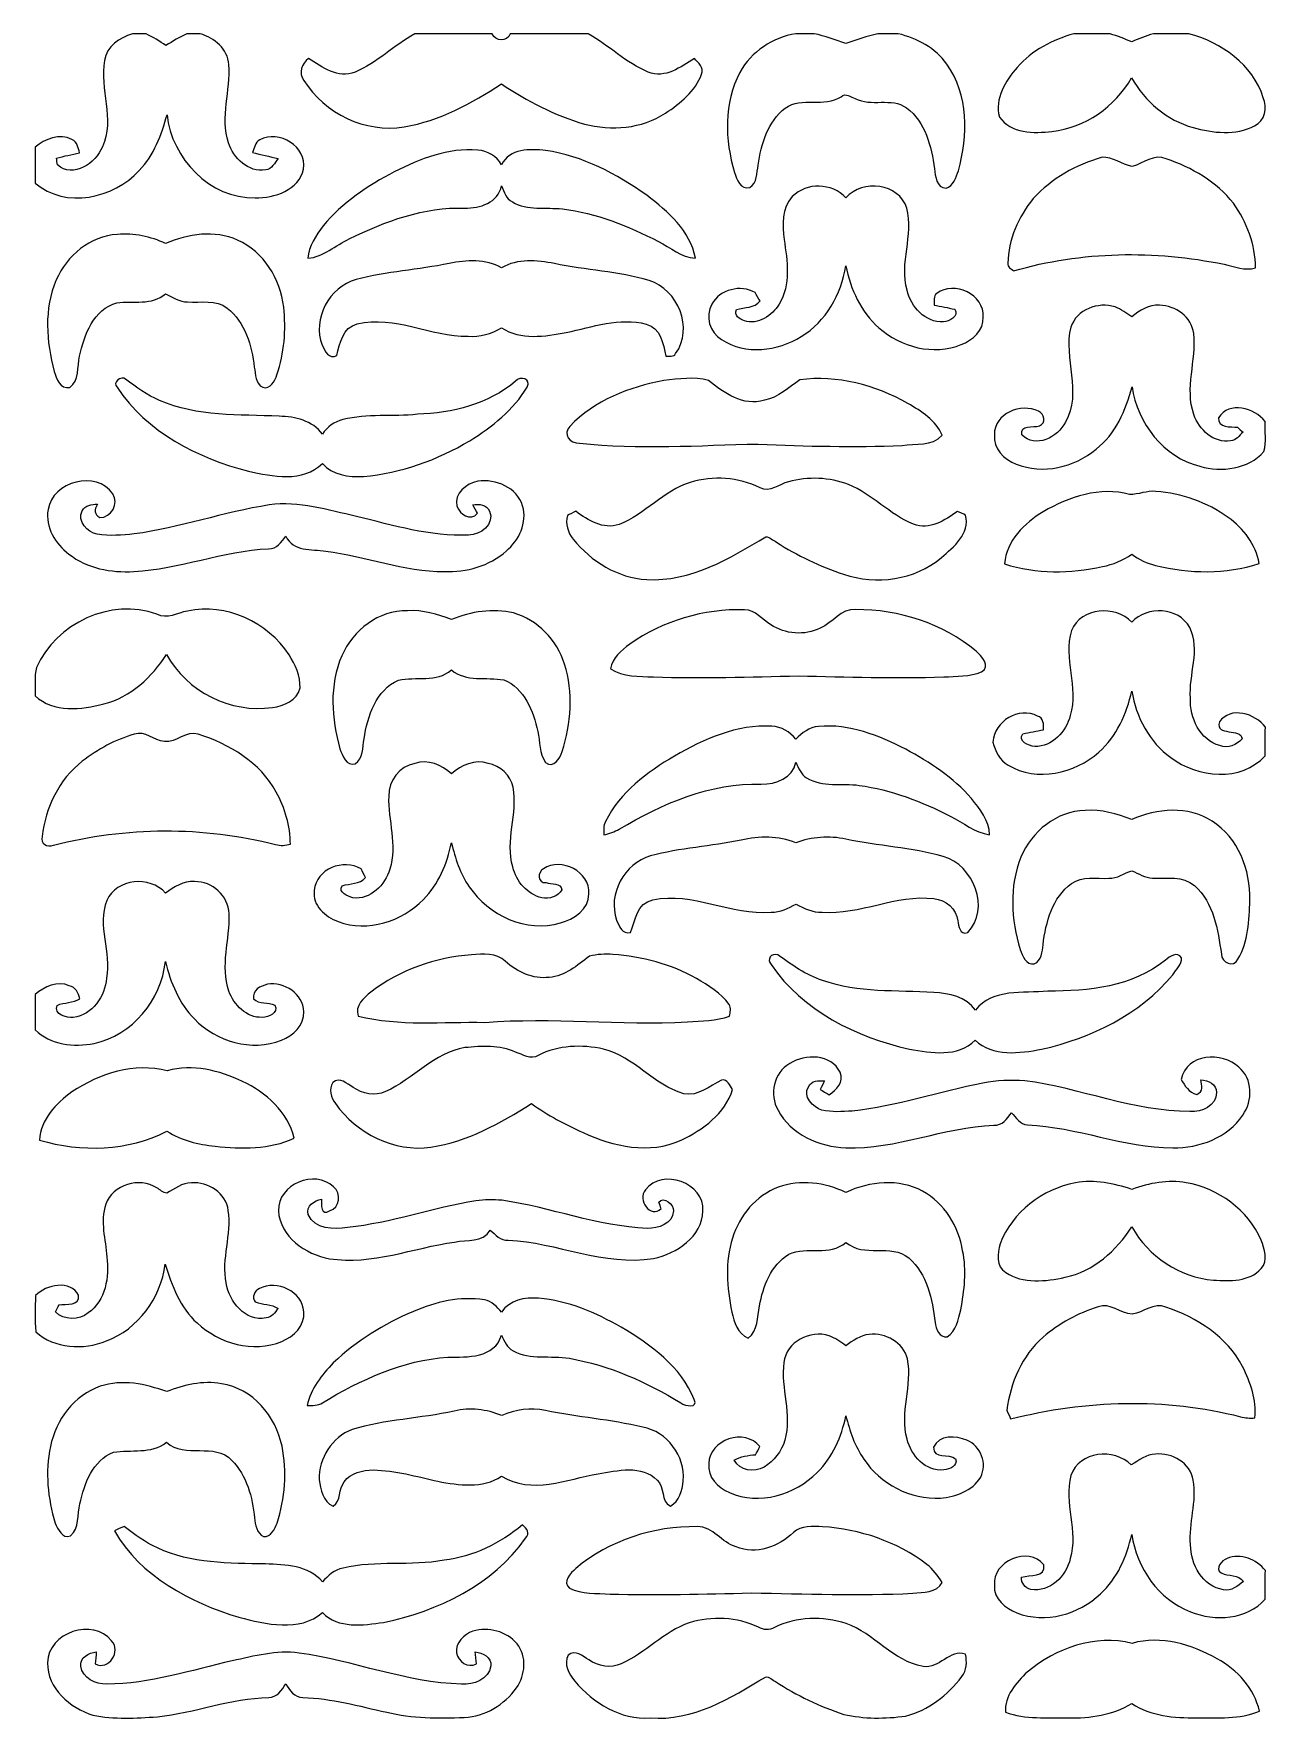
# Model space of a CAD drawing. Header units: centimetres. Extents: x -6.4 to 6.5, y -8.8 to 8.8.
import ezdxf

# ---------------------------------------------------------------- set-up
doc = ezdxf.new("R2010")
doc.units = ezdxf.units.CM
doc.header["$MEASUREMENT"] = 0
doc.layers.add('Camada 1', color=7, linetype='Continuous')

msp = doc.modelspace()

# ---------------------------------------------------------------- linework, layer by layer
at = {"layer": 'Camada 1'}
for points, knots in [([(-5.41513, 8.81944), (-5.41513, 8.81944), (-5.2719, 8.81944), (-5.2719, 8.81944), (-5.2719, 8.81944), (-5.19888, 8.78451), (-5.13045, 8.74077), (-5.06341, 8.69526), (-5.06341, 8.69526), (-4.99356, 8.74077), (-4.9223, 8.78557), (-4.84575, 8.81944), (-4.84575, 8.81944), (-4.84575, 8.81944), (-4.705, 8.81944), (-4.705, 8.81944), (-4.705, 8.81944), (-4.55612, 8.77358), (-4.41783, 8.6621), (-4.40548, 8.497), (-4.40548, 8.497), (-4.38608, 8.22536), (-4.49545, 7.94843), (-4.41077, 7.67997), (-4.41077, 7.67997), (-4.35785, 7.51945), (-4.20088, 7.36564), (-4.02061, 7.39493), (-4.02061, 7.39493), (-3.95605, 7.40516), (-3.92465, 7.46653), (-3.89042, 7.51451), (-3.89042, 7.51451), (-3.98003, 7.53533), (-4.0707, 7.55368), (-4.1596, 7.57731), (-4.1596, 7.57731), (-4.13737, 7.62282), (-4.13349, 7.68631), (-4.08128, 7.70995), (-4.08128, 7.70995), (-3.88196, 7.81861), (-3.58493, 7.63975), (-3.62479, 7.40409), (-3.62479, 7.40409), (-3.67242, 7.18361), (-3.92994, 7.09965), (-4.12996, 7.10177), (-4.12996, 7.10177), (-4.6048, 7.09648), (-5.00415, 7.51346), (-5.05249, 7.97277), (-5.05249, 7.97277), (-5.10962, 7.76252), (-5.18759, 7.54909), (-5.34246, 7.38998), (-5.34246, 7.38998), (-5.60951, 7.09648), (-6.11258, 6.98465), (-6.4322, 7.25735), (-6.4322, 7.25735), (-6.43078, 7.38258), (-6.43042, 7.50817), (-6.4329, 7.63376), (-6.4329, 7.63376), (-6.32707, 7.71842), (-6.17643, 7.78262), (-6.0466, 7.71243), (-6.0466, 7.71243), (-5.99086, 7.68879), (-5.98063, 7.62635), (-5.96759, 7.57449), (-5.96759, 7.57449), (-6.04767, 7.55438), (-6.13021, 7.54203), (-6.20888, 7.51628), (-6.20888, 7.51628), (-6.20642, 7.49969), (-6.20112, 7.46619), (-6.19865, 7.4496), (-6.19865, 7.4496), (-6.03391, 7.30037), (-5.7979, 7.46619), (-5.7284, 7.63622), (-5.7284, 7.63622), (-5.59364, 7.92726), (-5.76155, 8.24123), (-5.70652, 8.5404), (-5.70652, 8.5404), (-5.68501, 8.68927), (-5.54672, 8.77605), (-5.41513, 8.81944)], [0, 0, 0, 0, 0.04166667, 0.04166667, 0.04166667, 0.04166667, 0.08333333, 0.08333333, 0.08333333, 0.08333333, 0.125, 0.125, 0.125, 0.125, 0.16666667, 0.16666667, 0.16666667, 0.16666667, 0.20833333, 0.20833333, 0.20833333, 0.20833333, 0.25, 0.25, 0.25, 0.25, 0.29166667, 0.29166667, 0.29166667, 0.29166667, 0.33333333, 0.33333333, 0.33333333, 0.33333333, 0.375, 0.375, 0.375, 0.375, 0.41666667, 0.41666667, 0.41666667, 0.41666667, 0.45833333, 0.45833333, 0.45833333, 0.45833333, 0.5, 0.5, 0.5, 0.5, 0.54166667, 0.54166667, 0.54166667, 0.54166667, 0.58333333, 0.58333333, 0.58333333, 0.58333333, 0.625, 0.625, 0.625, 0.625, 0.66666667, 0.66666667, 0.66666667, 0.66666667, 0.70833333, 0.70833333, 0.70833333, 0.70833333, 0.75, 0.75, 0.75, 0.75, 0.79166667, 0.79166667, 0.79166667, 0.79166667, 0.83333333, 0.83333333, 0.83333333, 0.83333333, 0.875, 0.875, 0.875, 0.875, 0.91666667, 0.91666667, 0.91666667, 0.91666667, 1, 1, 1, 1]), ([(-2.46167, 8.81944), (-2.46167, 8.81944), (-1.65276, 8.81944), (-1.65276, 8.81944), (-1.65276, 8.81944), (-1.615, 8.73689), (-1.49754, 8.73266), (-1.4619, 8.81944), (-1.4619, 8.81944), (-1.4619, 8.81944), (-0.64698, 8.81944), (-0.64698, 8.81944), (-0.64698, 8.81944), (-0.4318, 8.69597), (-0.25047, 8.51534), (-0.02117, 8.41762), (-0.02117, 8.41762), (0.15945, 8.34883), (0.32066, 8.47019), (0.4646, 8.56156), (0.4646, 8.56156), (0.50165, 8.51252), (0.56656, 8.46807), (0.53903, 8.39752), (0.53903, 8.39752), (0.47271, 8.21866), (0.31503, 8.09201), (0.16121, 7.989), (0.16121, 7.989), (-0.08678, 7.8246), (-0.40464, 7.80274), (-0.68721, 7.874), (-0.68721, 7.874), (-0.99659, 7.96643), (-1.28658, 8.11494), (-1.55397, 8.29415), (-1.55397, 8.29415), (-1.86619, 8.09483), (-2.20169, 7.90715), (-2.57104, 7.84577), (-2.57104, 7.84577), (-2.97814, 7.77804), (-3.40535, 7.98442), (-3.62055, 8.33154), (-3.62055, 8.33154), (-3.68087, 8.41233), (-3.64525, 8.50582), (-3.57152, 8.56085), (-3.57152, 8.56085), (-3.429, 8.46807), (-3.2646, 8.34812), (-3.08539, 8.41868), (-3.08539, 8.41868), (-2.8575, 8.51781), (-2.67616, 8.69632), (-2.46167, 8.81944)], [0, 0, 0, 0, 0.06666667, 0.06666667, 0.06666667, 0.06666667, 0.13333333, 0.13333333, 0.13333333, 0.13333333, 0.2, 0.2, 0.2, 0.2, 0.26666667, 0.26666667, 0.26666667, 0.26666667, 0.33333333, 0.33333333, 0.33333333, 0.33333333, 0.4, 0.4, 0.4, 0.4, 0.46666667, 0.46666667, 0.46666667, 0.46666667, 0.53333333, 0.53333333, 0.53333333, 0.53333333, 0.6, 0.6, 0.6, 0.6, 0.66666667, 0.66666667, 0.66666667, 0.66666667, 0.73333333, 0.73333333, 0.73333333, 0.73333333, 0.8, 0.8, 0.8, 0.8, 0.86666667, 0.86666667, 0.86666667, 0.86666667, 1, 1, 1, 1]), ([(1.52505, 8.81944), (1.52505, 8.81944), (1.71484, 8.81944), (1.71484, 8.81944), (1.71484, 8.81944), (1.82915, 8.79616), (1.93886, 8.75629), (2.04823, 8.71714), (2.04823, 8.71714), (2.15864, 8.75382), (2.26764, 8.79581), (2.38195, 8.81944), (2.38195, 8.81944), (2.38195, 8.81944), (2.59432, 8.81944), (2.59432, 8.81944), (2.59432, 8.81944), (2.79223, 8.77181), (2.98414, 8.67233), (3.10268, 8.50194), (3.10268, 8.50194), (3.33657, 8.18268), (3.32317, 7.75299), (3.22403, 7.38716), (3.22403, 7.38716), (3.19933, 7.31838), (3.17394, 7.2277), (3.09527, 7.20478), (3.09527, 7.20478), (2.99332, 7.20653), (2.98555, 7.33178), (2.9732, 7.40728), (2.9732, 7.40728), (2.94498, 7.64046), (2.87901, 7.89552), (2.68216, 8.04439), (2.68216, 8.04439), (2.52448, 8.15939), (2.31245, 8.0518), (2.14524, 8.1414), (2.14524, 8.1414), (2.09727, 8.15833), (2.04681, 8.20455), (1.99813, 8.16116), (1.99813, 8.16116), (1.82068, 8.04227), (1.58679, 8.16539), (1.41323, 8.04262), (1.41323, 8.04262), (1.23048, 7.90117), (1.15992, 7.66409), (1.13171, 7.44395), (1.13171, 7.44395), (1.11371, 7.36353), (1.12253, 7.2591), (1.04174, 7.21042), (1.04174, 7.21042), (0.94721, 7.18149), (0.90769, 7.29933), (0.88123, 7.3674), (0.88123, 7.3674), (0.78493, 7.70748), (0.76446, 8.09625), (0.9398, 8.41516), (0.9398, 8.41516), (1.05762, 8.63317), (1.28235, 8.77992), (1.52505, 8.81944)], [0, 0, 0, 0, 0.05555556, 0.05555556, 0.05555556, 0.05555556, 0.11111111, 0.11111111, 0.11111111, 0.11111111, 0.16666667, 0.16666667, 0.16666667, 0.16666667, 0.22222222, 0.22222222, 0.22222222, 0.22222222, 0.27777778, 0.27777778, 0.27777778, 0.27777778, 0.33333333, 0.33333333, 0.33333333, 0.33333333, 0.38888889, 0.38888889, 0.38888889, 0.38888889, 0.44444444, 0.44444444, 0.44444444, 0.44444444, 0.5, 0.5, 0.5, 0.5, 0.55555556, 0.55555556, 0.55555556, 0.55555556, 0.61111111, 0.61111111, 0.61111111, 0.61111111, 0.66666667, 0.66666667, 0.66666667, 0.66666667, 0.72222222, 0.72222222, 0.72222222, 0.72222222, 0.77777778, 0.77777778, 0.77777778, 0.77777778, 0.83333333, 0.83333333, 0.83333333, 0.83333333, 0.88888889, 0.88888889, 0.88888889, 0.88888889, 1, 1, 1, 1]), ([(4.43089, 8.81944), (4.43089, 8.81944), (4.81259, 8.81944), (4.81259, 8.81944), (4.81259, 8.81944), (4.88843, 8.79369), (4.96322, 8.76405), (5.03872, 8.73653), (5.03872, 8.73653), (5.11281, 8.76652), (5.18688, 8.79722), (5.26379, 8.81944), (5.26379, 8.81944), (5.26379, 8.81944), (5.6335, 8.81944), (5.6335, 8.81944), (5.6335, 8.81944), (5.97534, 8.72983), (6.30307, 8.49736), (6.41385, 8.14987), (6.41385, 8.14987), (6.45724, 8.0458), (6.43078, 7.90821), (6.32283, 7.85671), (6.32283, 7.85671), (6.12422, 7.75229), (5.8868, 7.78121), (5.67867, 7.83872), (5.67867, 7.83872), (5.40456, 7.91422), (5.1756, 8.11247), (5.0366, 8.35765), (5.0366, 8.35765), (4.86056, 8.05814), (4.55329, 7.83449), (4.20299, 7.7985), (4.20299, 7.7985), (4.01672, 7.77487), (3.77189, 7.77662), (3.65371, 7.94843), (3.65371, 7.94843), (3.60079, 8.14105), (3.71792, 8.32873), (3.84069, 8.46807), (3.84069, 8.46807), (3.99308, 8.64729), (4.20899, 8.75347), (4.43089, 8.81944)], [0, 0, 0, 0, 0.07692308, 0.07692308, 0.07692308, 0.07692308, 0.15384615, 0.15384615, 0.15384615, 0.15384615, 0.23076923, 0.23076923, 0.23076923, 0.23076923, 0.30769231, 0.30769231, 0.30769231, 0.30769231, 0.38461538, 0.38461538, 0.38461538, 0.38461538, 0.46153846, 0.46153846, 0.46153846, 0.46153846, 0.53846154, 0.53846154, 0.53846154, 0.53846154, 0.61538462, 0.61538462, 0.61538462, 0.61538462, 0.69230769, 0.69230769, 0.69230769, 0.69230769, 0.76923077, 0.76923077, 0.76923077, 0.76923077, 0.84615385, 0.84615385, 0.84615385, 0.84615385, 1, 1, 1, 1]), ([(-2.67511, 7.37588), (-2.40558, 7.50922), (-2.10996, 7.62847), (-1.80304, 7.60201), (-1.80304, 7.60201), (-1.70003, 7.596), (-1.60443, 7.54133), (-1.55468, 7.44996), (-1.55468, 7.44996), (-1.46931, 7.61894), (-1.25482, 7.61683), (-1.0922, 7.59848), (-1.0922, 7.59848), (-0.70484, 7.54167), (-0.34995, 7.35259), (-0.03352, 7.12927), (-0.03352, 7.12927), (0.18555, 6.96136), (0.42121, 6.75745), (0.47412, 6.47242), (0.47412, 6.47242), (0.3249, 6.47593), (0.21378, 6.58459), (0.08643, 6.64703), (0.08643, 6.64703), (-0.22789, 6.80895), (-0.56373, 6.94336), (-0.91687, 6.98675), (-0.91687, 6.98675), (-1.09114, 7.00758), (-1.28164, 6.9663), (-1.44039, 7.05979), (-1.44039, 7.05979), (-1.50707, 7.09224), (-1.52893, 7.16562), (-1.55327, 7.22982), (-1.55327, 7.22982), (-1.59066, 7.05309), (-1.7794, 6.99065), (-1.93957, 6.99557), (-1.93957, 6.99557), (-2.36395, 7.01075), (-2.77106, 6.85765), (-3.14607, 6.67385), (-3.14607, 6.67385), (-3.29106, 6.60681), (-3.41453, 6.48545), (-3.57998, 6.4703), (-3.57998, 6.4703), (-3.57399, 6.60047), (-3.49355, 6.70947), (-3.41911, 6.81036), (-3.41911, 6.81036), (-3.21909, 7.05309), (-2.95134, 7.23018), (-2.67511, 7.37588)], [0, 0, 0, 0, 0.06666667, 0.06666667, 0.06666667, 0.06666667, 0.13333333, 0.13333333, 0.13333333, 0.13333333, 0.2, 0.2, 0.2, 0.2, 0.26666667, 0.26666667, 0.26666667, 0.26666667, 0.33333333, 0.33333333, 0.33333333, 0.33333333, 0.4, 0.4, 0.4, 0.4, 0.46666667, 0.46666667, 0.46666667, 0.46666667, 0.53333333, 0.53333333, 0.53333333, 0.53333333, 0.6, 0.6, 0.6, 0.6, 0.66666667, 0.66666667, 0.66666667, 0.66666667, 0.73333333, 0.73333333, 0.73333333, 0.73333333, 0.8, 0.8, 0.8, 0.8, 0.86666667, 0.86666667, 0.86666667, 0.86666667, 1, 1, 1, 1]), ([(4.00755, 7.09541), (4.1977, 7.30532), (4.45557, 7.45067), (4.72722, 7.52686), (4.72722, 7.52686), (4.8387, 7.53356), (4.93501, 7.45418), (5.04225, 7.4295), (5.04225, 7.4295), (5.15832, 7.46337), (5.27297, 7.56813), (5.39855, 7.51063), (5.39855, 7.51063), (5.66632, 7.42102), (5.92454, 7.27109), (6.10022, 7.04603), (6.10022, 7.04603), (6.23992, 6.85058), (6.33377, 6.61353), (6.33165, 6.3708), (6.33165, 6.3708), (6.22123, 6.33411), (6.11187, 6.39022), (6.00357, 6.40785), (6.00357, 6.40785), (5.27861, 6.55742), (4.51343, 6.54649), (3.80152, 6.33871), (3.80152, 6.33871), (3.77966, 6.36376), (3.73274, 6.37716), (3.74297, 6.41879), (3.74297, 6.41879), (3.74473, 6.66608), (3.85339, 6.90527), (4.00755, 7.09541)], [0, 0, 0, 0, 0.1, 0.1, 0.1, 0.1, 0.2, 0.2, 0.2, 0.2, 0.3, 0.3, 0.3, 0.3, 0.4, 0.4, 0.4, 0.4, 0.5, 0.5, 0.5, 0.5, 0.6, 0.6, 0.6, 0.6, 0.7, 0.7, 0.7, 0.7, 0.8, 0.8, 0.8, 0.8, 1, 1, 1, 1]), ([(1.48731, 7.11553), (1.63617, 7.26968), (1.90287, 7.25769), (2.04857, 7.10459), (2.04857, 7.10459), (2.22462, 7.29826), (2.60032, 7.25664), (2.68605, 6.99487), (2.68605, 6.99487), (2.75872, 6.71125), (2.60667, 6.42126), (2.6871, 6.13762), (2.6871, 6.13762), (2.72661, 5.9644), (2.8783, 5.79472), (3.0674, 5.80602), (3.0674, 5.80602), (3.12807, 5.80918), (3.23461, 5.86422), (3.18628, 5.93689), (3.18628, 5.93689), (3.11538, 5.95629), (3.042, 5.96477), (2.97039, 5.98099), (2.97039, 5.98099), (2.9739, 6.02262), (2.96157, 6.07306), (2.99826, 6.10376), (2.99826, 6.10376), (3.17853, 6.24099), (3.50026, 6.09035), (3.48368, 5.85576), (3.48368, 5.85576), (3.49355, 5.71641), (3.3729, 5.61481), (3.25508, 5.56789), (3.25508, 5.56789), (2.96509, 5.45007), (2.62149, 5.54107), (2.39323, 5.74462), (2.39323, 5.74462), (2.20239, 5.90902), (2.0969, 6.14785), (2.04681, 6.39056), (2.04681, 6.39056), (1.99884, 6.09564), (1.84009, 5.80918), (1.58114, 5.65114), (1.58114, 5.65114), (1.33526, 5.49875), (0.99694, 5.45606), (0.74682, 5.62081), (0.74682, 5.62081), (0.62301, 5.69348), (0.57291, 5.86598), (0.64523, 5.99157), (0.64523, 5.99157), (0.73166, 6.14574), (0.9458, 6.19936), (1.09855, 6.11258), (1.09855, 6.11258), (1.11125, 6.0907), (1.137, 6.0466), (1.15005, 6.02473), (1.15005, 6.02473), (1.09149, 5.94713), (0.98777, 5.96159), (0.90452, 5.93336), (0.90452, 5.93336), (0.86818, 5.8734), (0.94297, 5.83494), (0.98672, 5.8173), (0.98672, 5.8173), (1.12959, 5.76862), (1.27635, 5.87269), (1.35008, 5.99015), (1.35008, 5.99015), (1.47389, 6.19337), (1.43474, 6.44277), (1.40194, 6.66574), (1.40194, 6.66574), (1.3836, 6.81708), (1.3723, 6.99735), (1.48731, 7.11553)], [0, 0, 0, 0, 0.04545455, 0.04545455, 0.04545455, 0.04545455, 0.09090909, 0.09090909, 0.09090909, 0.09090909, 0.13636364, 0.13636364, 0.13636364, 0.13636364, 0.18181818, 0.18181818, 0.18181818, 0.18181818, 0.22727273, 0.22727273, 0.22727273, 0.22727273, 0.27272727, 0.27272727, 0.27272727, 0.27272727, 0.31818182, 0.31818182, 0.31818182, 0.31818182, 0.36363636, 0.36363636, 0.36363636, 0.36363636, 0.40909091, 0.40909091, 0.40909091, 0.40909091, 0.45454545, 0.45454545, 0.45454545, 0.45454545, 0.5, 0.5, 0.5, 0.5, 0.54545455, 0.54545455, 0.54545455, 0.54545455, 0.59090909, 0.59090909, 0.59090909, 0.59090909, 0.63636364, 0.63636364, 0.63636364, 0.63636364, 0.68181818, 0.68181818, 0.68181818, 0.68181818, 0.72727273, 0.72727273, 0.72727273, 0.72727273, 0.77272727, 0.77272727, 0.77272727, 0.77272727, 0.81818182, 0.81818182, 0.81818182, 0.81818182, 0.86363636, 0.86363636, 0.86363636, 0.86363636, 0.90909091, 0.90909091, 0.90909091, 0.90909091, 1, 1, 1, 1]), ([(-6.2103, 6.24487), (-6.1027, 6.50063), (-5.85399, 6.70348), (-5.57213, 6.72041), (-5.57213, 6.72041), (-5.39855, 6.73593), (-5.22427, 6.69854), (-5.06694, 6.62515), (-5.06694, 6.62515), (-4.83234, 6.72465), (-4.55507, 6.7698), (-4.31517, 6.66184), (-4.31517, 6.66184), (-4.0393, 6.54049), (-3.86715, 6.25298), (-3.83187, 5.96053), (-3.83187, 5.96053), (-3.80646, 5.72311), (-3.82588, 5.47828), (-3.90243, 5.2511), (-3.90243, 5.2511), (-3.92606, 5.18865), (-3.96804, 5.09658), (-4.052, 5.12127), (-4.052, 5.12127), (-4.12891, 5.15796), (-4.12644, 5.25814), (-4.14019, 5.33047), (-4.14019, 5.33047), (-4.1656, 5.558), (-4.23579, 5.80354), (-4.42382, 5.95066), (-4.42382, 5.95066), (-4.54235, 6.04273), (-4.69935, 6.00392), (-4.83729, 6.01451), (-4.83729, 6.01451), (-4.92266, 6.01274), (-4.99463, 6.06319), (-5.06835, 6.09847), (-5.06835, 6.09847), (-5.21263, 5.97534), (-5.40597, 6.02684), (-5.57742, 6.00638), (-5.57742, 6.00638), (-5.818, 5.93619), (-5.92172, 5.67019), (-5.96618, 5.44583), (-5.96618, 5.44583), (-5.99475, 5.33788), (-5.9637, 5.19007), (-6.06989, 5.11915), (-6.06989, 5.11915), (-6.16937, 5.10046), (-6.20747, 5.21263), (-6.23217, 5.28708), (-6.23217, 5.28708), (-6.31647, 5.59752), (-6.34188, 5.94359), (-6.2103, 6.24487)], [0, 0, 0, 0, 0.0625, 0.0625, 0.0625, 0.0625, 0.125, 0.125, 0.125, 0.125, 0.1875, 0.1875, 0.1875, 0.1875, 0.25, 0.25, 0.25, 0.25, 0.3125, 0.3125, 0.3125, 0.3125, 0.375, 0.375, 0.375, 0.375, 0.4375, 0.4375, 0.4375, 0.4375, 0.5, 0.5, 0.5, 0.5, 0.5625, 0.5625, 0.5625, 0.5625, 0.625, 0.625, 0.625, 0.625, 0.6875, 0.6875, 0.6875, 0.6875, 0.75, 0.75, 0.75, 0.75, 0.8125, 0.8125, 0.8125, 0.8125, 0.875, 0.875, 0.875, 0.875, 1, 1, 1, 1]), ([(-2.10078, 6.41702), (-1.9191, 6.4523), (-1.71944, 6.4664), (-1.55256, 6.37151), (-1.55256, 6.37151), (-1.3857, 6.46959), (-1.18321, 6.45089), (-1.00083, 6.41526), (-1.00083, 6.41526), (-0.67239, 6.34576), (-0.33338, 6.33341), (-0.01023, 6.23922), (-0.01023, 6.23922), (0.28999, 6.14574), (0.46036, 5.73617), (0.26704, 5.4737), (0.26704, 5.4737), (0.24694, 5.43418), (0.19861, 5.45324), (0.16403, 5.44724), (0.16403, 5.44724), (0.13794, 5.57705), (0.10865, 5.7425), (-0.04092, 5.78202), (-0.04092, 5.78202), (-0.31996, 5.85681), (-0.60359, 5.74957), (-0.87665, 5.69524), (-0.87665, 5.69524), (-1.09855, 5.6515), (-1.3529, 5.61304), (-1.55397, 5.74357), (-1.55397, 5.74357), (-1.6591, 5.67901), (-1.78082, 5.64656), (-1.90429, 5.65572), (-1.90429, 5.65572), (-2.29517, 5.65114), (-2.67053, 5.87833), (-3.0621, 5.78414), (-3.0621, 5.78414), (-3.21592, 5.7471), (-3.24555, 5.58305), (-3.27625, 5.45287), (-3.27625, 5.45287), (-3.36125, 5.41197), (-3.39936, 5.49839), (-3.4283, 5.5619), (-3.4283, 5.5619), (-3.538, 5.83459), (-3.35455, 6.1729), (-3.07445, 6.24769), (-3.07445, 6.24769), (-2.75519, 6.33341), (-2.42288, 6.34787), (-2.10078, 6.41702)], [0, 0, 0, 0, 0.06666667, 0.06666667, 0.06666667, 0.06666667, 0.13333333, 0.13333333, 0.13333333, 0.13333333, 0.2, 0.2, 0.2, 0.2, 0.26666667, 0.26666667, 0.26666667, 0.26666667, 0.33333333, 0.33333333, 0.33333333, 0.33333333, 0.4, 0.4, 0.4, 0.4, 0.46666667, 0.46666667, 0.46666667, 0.46666667, 0.53333333, 0.53333333, 0.53333333, 0.53333333, 0.6, 0.6, 0.6, 0.6, 0.66666667, 0.66666667, 0.66666667, 0.66666667, 0.73333333, 0.73333333, 0.73333333, 0.73333333, 0.8, 0.8, 0.8, 0.8, 0.86666667, 0.86666667, 0.86666667, 0.86666667, 1, 1, 1, 1]), ([(4.39949, 5.75098), (4.46334, 5.93195), (4.68665, 6.0198), (4.86339, 5.96159), (4.86339, 5.96159), (4.92724, 5.93865), (4.98122, 5.89597), (5.03695, 5.85857), (5.03695, 5.85857), (5.11915, 5.92525), (5.21616, 5.98664), (5.32694, 5.97887), (5.32694, 5.97887), (5.49697, 5.97992), (5.66384, 5.85752), (5.68607, 5.68325), (5.68607, 5.68325), (5.71816, 5.40173), (5.58977, 5.11245), (5.68749, 4.83588), (5.68749, 4.83588), (5.7425, 4.68029), (5.89455, 4.53107), (6.07165, 4.56211), (6.07165, 4.56211), (6.12951, 4.56352), (6.16303, 4.6161), (6.20148, 4.65172), (6.20148, 4.65172), (6.18701, 4.66443), (6.15772, 4.68982), (6.14327, 4.70252), (6.14327, 4.70252), (6.07272, 4.70923), (5.93653, 4.69547), (5.94606, 4.80306), (5.94606, 4.80306), (6.05613, 4.9791), (6.32178, 4.90502), (6.4329, 4.76425), (6.4329, 4.76425), (6.4262, 4.65983), (6.44947, 4.54942), (6.4202, 4.44923), (6.4202, 4.44923), (6.25934, 4.26261), (5.97746, 4.23121), (5.75062, 4.29472), (5.75062, 4.29472), (5.36892, 4.38962), (5.09729, 4.74732), (5.04048, 5.12726), (5.04048, 5.12726), (4.97346, 4.88209), (4.87045, 4.63337), (4.66443, 4.4725), (4.66443, 4.4725), (4.43618, 4.28659), (4.10845, 4.20263), (3.82905, 4.31835), (3.82905, 4.31835), (3.70557, 4.36738), (3.58245, 4.47815), (3.6015, 4.62421), (3.6015, 4.62421), (3.59692, 4.84645), (3.8816, 4.96252), (4.06118, 4.87079), (4.06118, 4.87079), (4.12255, 4.84575), (4.14513, 4.7438), (4.07246, 4.7184), (4.07246, 4.7184), (4.00755, 4.69723), (3.86785, 4.73357), (3.88832, 4.62385), (3.88832, 4.62385), (4.02907, 4.47674), (4.26755, 4.59951), (4.3434, 4.75684), (4.3434, 4.75684), (4.52296, 5.0673), (4.3187, 5.42325), (4.39949, 5.75098)], [0, 0, 0, 0, 0.04545455, 0.04545455, 0.04545455, 0.04545455, 0.09090909, 0.09090909, 0.09090909, 0.09090909, 0.13636364, 0.13636364, 0.13636364, 0.13636364, 0.18181818, 0.18181818, 0.18181818, 0.18181818, 0.22727273, 0.22727273, 0.22727273, 0.22727273, 0.27272727, 0.27272727, 0.27272727, 0.27272727, 0.31818182, 0.31818182, 0.31818182, 0.31818182, 0.36363636, 0.36363636, 0.36363636, 0.36363636, 0.40909091, 0.40909091, 0.40909091, 0.40909091, 0.45454545, 0.45454545, 0.45454545, 0.45454545, 0.5, 0.5, 0.5, 0.5, 0.54545455, 0.54545455, 0.54545455, 0.54545455, 0.59090909, 0.59090909, 0.59090909, 0.59090909, 0.63636364, 0.63636364, 0.63636364, 0.63636364, 0.68181818, 0.68181818, 0.68181818, 0.68181818, 0.72727273, 0.72727273, 0.72727273, 0.72727273, 0.77272727, 0.77272727, 0.77272727, 0.77272727, 0.81818182, 0.81818182, 0.81818182, 0.81818182, 0.86363636, 0.86363636, 0.86363636, 0.86363636, 0.90909091, 0.90909091, 0.90909091, 0.90909091, 1, 1, 1, 1]), ([(-5.57459, 5.12092), (-5.62821, 5.17031), (-5.53225, 5.24968), (-5.48569, 5.20488), (-5.48569, 5.20488), (-5.37279, 5.12375), (-5.26204, 5.0366), (-5.1315, 4.98474), (-5.1315, 4.98474), (-4.73779, 4.81117), (-4.29789, 4.83693), (-3.87809, 4.81894), (-3.87809, 4.81894), (-3.71228, 4.81295), (-3.53024, 4.77414), (-3.42759, 4.63091), (-3.42759, 4.63091), (-3.3775, 4.70641), (-3.30164, 4.7632), (-3.21274, 4.78296), (-3.21274, 4.78296), (-2.95839, 4.84964), (-2.69239, 4.81047), (-2.43346, 4.8387), (-2.43346, 4.8387), (-2.06869, 4.85069), (-1.69157, 4.94383), (-1.40723, 5.18371), (-1.40723, 5.18371), (-1.36207, 5.24615), (-1.23506, 5.20841), (-1.28622, 5.12339), (-1.28622, 5.12339), (-1.42875, 4.88456), (-1.6524, 4.70605), (-1.88665, 4.56177), (-1.88665, 4.56177), (-2.22496, 4.36138), (-2.6049, 4.22098), (-2.99861, 4.18853), (-2.99861, 4.18853), (-3.15029, 4.18253), (-3.32351, 4.19981), (-3.42759, 4.32435), (-3.42759, 4.32435), (-3.63185, 4.11973), (-3.9497, 4.18994), (-4.20158, 4.24285), (-4.20158, 4.24285), (-4.73216, 4.38114), (-5.2652, 4.65242), (-5.57459, 5.12092)], [0, 0, 0, 0, 0.07142857, 0.07142857, 0.07142857, 0.07142857, 0.14285714, 0.14285714, 0.14285714, 0.14285714, 0.21428571, 0.21428571, 0.21428571, 0.21428571, 0.28571429, 0.28571429, 0.28571429, 0.28571429, 0.35714286, 0.35714286, 0.35714286, 0.35714286, 0.42857143, 0.42857143, 0.42857143, 0.42857143, 0.5, 0.5, 0.5, 0.5, 0.57142857, 0.57142857, 0.57142857, 0.57142857, 0.64285714, 0.64285714, 0.64285714, 0.64285714, 0.71428571, 0.71428571, 0.71428571, 0.71428571, 0.78571429, 0.78571429, 0.78571429, 0.78571429, 0.85714286, 0.85714286, 0.85714286, 0.85714286, 1, 1, 1, 1]), ([(-0.83855, 4.71275), (-0.58384, 4.98474), (-0.21554, 5.12655), (0.14498, 5.19148), (0.14498, 5.19148), (0.2988, 5.21017), (0.46036, 5.23346), (0.61207, 5.19394), (0.61207, 5.19394), (0.77082, 5.05953), (0.97649, 4.92019), (1.1952, 4.9851), (1.1952, 4.9851), (1.34231, 5.01227), (1.44709, 5.12234), (1.56739, 5.19994), (1.56739, 5.19994), (1.95615, 5.25003), (2.35761, 5.14419), (2.69628, 4.95229), (2.69628, 4.95229), (2.83739, 4.86903), (2.98944, 4.77731), (3.0554, 4.61892), (3.0554, 4.61892), (2.94852, 4.50074), (2.77707, 4.53531), (2.63525, 4.51097), (2.63525, 4.51097), (2.1343, 4.49545), (1.6323, 4.50215), (1.13171, 4.52754), (1.13171, 4.52754), (0.50906, 4.5152), (-0.11782, 4.46863), (-0.73907, 4.53777), (-0.73907, 4.53777), (-0.83679, 4.53002), (-0.92075, 4.63515), (-0.83855, 4.71275)], [0, 0, 0, 0, 0.09090909, 0.09090909, 0.09090909, 0.09090909, 0.18181818, 0.18181818, 0.18181818, 0.18181818, 0.27272727, 0.27272727, 0.27272727, 0.27272727, 0.36363636, 0.36363636, 0.36363636, 0.36363636, 0.45454545, 0.45454545, 0.45454545, 0.45454545, 0.54545455, 0.54545455, 0.54545455, 0.54545455, 0.63636364, 0.63636364, 0.63636364, 0.63636364, 0.72727273, 0.72727273, 0.72727273, 0.72727273, 0.81818182, 0.81818182, 0.81818182, 0.81818182, 1, 1, 1, 1]), ([(-6.29637, 3.84174), (-6.25157, 4.13561), (-5.78696, 4.26261), (-5.62081, 4.00543), (-5.62081, 4.00543), (-5.54672, 3.90735), (-5.6402, 3.75462), (-5.75663, 3.7592), (-5.75663, 3.7592), (-5.8106, 3.79306), (-5.818, 3.83998), (-5.77919, 3.89995), (-5.77919, 3.89995), (-5.84093, 3.89784), (-5.90902, 3.88972), (-5.94042, 3.82869), (-5.94042, 3.82869), (-5.99193, 3.71934), (-5.88822, 3.60432), (-5.78309, 3.58422), (-5.78309, 3.58422), (-5.65467, 3.5634), (-5.52343, 3.57363), (-5.39503, 3.58705), (-5.39503, 3.58705), (-4.91701, 3.653), (-4.4591, 3.81387), (-3.98356, 3.89149), (-3.98356, 3.89149), (-3.67276, 3.93242), (-3.36902, 3.83786), (-3.06951, 3.76943), (-3.06951, 3.76943), (-2.68569, 3.67841), (-2.2987, 3.55635), (-1.90005, 3.57611), (-1.90005, 3.57611), (-1.77411, 3.57116), (-1.62382, 3.69181), (-1.67852, 3.82622), (-1.67852, 3.82622), (-1.71379, 3.89431), (-1.78611, 3.90313), (-1.8542, 3.89183), (-1.8542, 3.89183), (-1.8415, 3.86961), (-1.8168, 3.82517), (-1.8041, 3.80293), (-1.8041, 3.80293), (-1.88207, 3.71686), (-1.9872, 3.78989), (-2.02106, 3.87631), (-2.02106, 3.87631), (-2.05105, 4.01038), (-1.92158, 4.11692), (-1.80162, 4.13878), (-1.80162, 4.13878), (-1.61466, 4.16594), (-1.39135, 4.07317), (-1.33278, 3.8809), (-1.33278, 3.8809), (-1.28269, 3.70592), (-1.37018, 3.52071), (-1.50459, 3.40854), (-1.50459, 3.40854), (-1.67922, 3.24979), (-1.92122, 3.18769), (-2.15265, 3.19298), (-2.15265, 3.19298), (-2.57562, 3.19722), (-2.97673, 3.34997), (-3.39231, 3.40818), (-3.39231, 3.40818), (-3.54153, 3.43005), (-3.73238, 3.39972), (-3.81034, 3.5634), (-3.81034, 3.5634), (-3.85726, 3.50626), (-3.90384, 3.42723), (-3.98955, 3.43252), (-3.98955, 3.43252), (-4.46899, 3.40995), (-4.92125, 3.2198), (-5.39996, 3.19405), (-5.39996, 3.19405), (-5.63703, 3.18099), (-5.88892, 3.22579), (-6.07871, 3.37679), (-6.07871, 3.37679), (-6.22053, 3.48333), (-6.32919, 3.65865), (-6.29637, 3.84174)], [0, 0, 0, 0, 0.04166667, 0.04166667, 0.04166667, 0.04166667, 0.08333333, 0.08333333, 0.08333333, 0.08333333, 0.125, 0.125, 0.125, 0.125, 0.16666667, 0.16666667, 0.16666667, 0.16666667, 0.20833333, 0.20833333, 0.20833333, 0.20833333, 0.25, 0.25, 0.25, 0.25, 0.29166667, 0.29166667, 0.29166667, 0.29166667, 0.33333333, 0.33333333, 0.33333333, 0.33333333, 0.375, 0.375, 0.375, 0.375, 0.41666667, 0.41666667, 0.41666667, 0.41666667, 0.45833333, 0.45833333, 0.45833333, 0.45833333, 0.5, 0.5, 0.5, 0.5, 0.54166667, 0.54166667, 0.54166667, 0.54166667, 0.58333333, 0.58333333, 0.58333333, 0.58333333, 0.625, 0.625, 0.625, 0.625, 0.66666667, 0.66666667, 0.66666667, 0.66666667, 0.70833333, 0.70833333, 0.70833333, 0.70833333, 0.75, 0.75, 0.75, 0.75, 0.79166667, 0.79166667, 0.79166667, 0.79166667, 0.83333333, 0.83333333, 0.83333333, 0.83333333, 0.875, 0.875, 0.875, 0.875, 0.91666667, 0.91666667, 0.91666667, 0.91666667, 1, 1, 1, 1]), ([(0.42016, 4.12608), (0.6597, 4.19876), (0.92463, 4.18007), (1.15005, 4.07034), (1.15005, 4.07034), (1.25201, 4.01389), (1.34796, 4.11056), (1.44673, 4.13173), (1.44673, 4.13173), (1.6524, 4.18994), (1.87537, 4.179), (2.0761, 4.10562), (2.0761, 4.10562), (2.32268, 4.00227), (2.50613, 3.78989), (2.75342, 3.68864), (2.75342, 3.68864), (2.92347, 3.62725), (3.08222, 3.72638), (3.2138, 3.82269), (3.2138, 3.82269), (3.23568, 3.81316), (3.27871, 3.79377), (3.30059, 3.78388), (3.30059, 3.78388), (3.35138, 3.59056), (3.17394, 3.45193), (3.04623, 3.3394), (3.04623, 3.3394), (2.76684, 3.10268), (2.36607, 3.05152), (2.02388, 3.16512), (2.02388, 3.16512), (1.77729, 3.24838), (1.53952, 3.36055), (1.32079, 3.50202), (1.32079, 3.50202), (1.28447, 3.52178), (1.25236, 3.55353), (1.21038, 3.55847), (1.21038, 3.55847), (0.83361, 3.32987), (0.42192, 3.08292), (-0.03527, 3.1108), (-0.03527, 3.1108), (-0.33867, 3.12525), (-0.61841, 3.30022), (-0.80398, 3.53413), (-0.80398, 3.53413), (-0.86325, 3.60221), (-0.88688, 3.69252), (-0.8643, 3.78071), (-0.8643, 3.78071), (-0.84278, 3.7913), (-0.7994, 3.81282), (-0.77752, 3.82376), (-0.77752, 3.82376), (-0.64698, 3.72991), (-0.49283, 3.62866), (-0.32385, 3.68652), (-0.32385, 3.68652), (-0.05326, 3.79201), (0.14005, 4.03754), (0.42016, 4.12608)], [0, 0, 0, 0, 0.05882353, 0.05882353, 0.05882353, 0.05882353, 0.11764706, 0.11764706, 0.11764706, 0.11764706, 0.17647059, 0.17647059, 0.17647059, 0.17647059, 0.23529412, 0.23529412, 0.23529412, 0.23529412, 0.29411765, 0.29411765, 0.29411765, 0.29411765, 0.35294118, 0.35294118, 0.35294118, 0.35294118, 0.41176471, 0.41176471, 0.41176471, 0.41176471, 0.47058824, 0.47058824, 0.47058824, 0.47058824, 0.52941176, 0.52941176, 0.52941176, 0.52941176, 0.58823529, 0.58823529, 0.58823529, 0.58823529, 0.64705882, 0.64705882, 0.64705882, 0.64705882, 0.70588235, 0.70588235, 0.70588235, 0.70588235, 0.76470588, 0.76470588, 0.76470588, 0.76470588, 0.82352941, 0.82352941, 0.82352941, 0.82352941, 0.88235294, 0.88235294, 0.88235294, 0.88235294, 1, 1, 1, 1]), ([(4.11268, 3.81987), (4.38114, 3.9751), (4.70641, 4.08445), (5.0158, 4.00049), (5.0158, 4.00049), (5.10786, 3.99696), (5.19711, 4.04283), (5.29096, 4.03224), (5.29096, 4.03224), (5.56153, 4.01425), (5.82682, 3.91829), (6.0466, 3.7592), (6.0466, 3.7592), (6.20535, 3.64277), (6.33764, 3.47768), (6.36905, 3.27871), (6.36905, 3.27871), (6.02085, 3.16371), (5.64127, 3.17005), (5.28742, 3.25754), (5.28742, 3.25754), (5.19677, 3.27837), (5.11174, 3.31964), (5.03731, 3.37502), (5.03731, 3.37502), (4.94488, 3.31294), (4.84187, 3.26707), (4.73251, 3.24555), (4.73251, 3.24555), (4.39596, 3.17146), (4.03895, 3.169), (3.7084, 3.27377), (3.7084, 3.27377), (3.72463, 3.51579), (3.91688, 3.70099), (4.11268, 3.81987)], [0, 0, 0, 0, 0.1, 0.1, 0.1, 0.1, 0.2, 0.2, 0.2, 0.2, 0.3, 0.3, 0.3, 0.3, 0.4, 0.4, 0.4, 0.4, 0.5, 0.5, 0.5, 0.5, 0.6, 0.6, 0.6, 0.6, 0.7, 0.7, 0.7, 0.7, 0.8, 0.8, 0.8, 0.8, 1, 1, 1, 1]), ([(-6.41702, 2.19039), (-6.21524, 2.65219), (-5.63879, 2.92347), (-5.15902, 2.74637), (-5.15902, 2.74637), (-5.05178, 2.69098), (-4.94454, 2.76119), (-4.8387, 2.78095), (-4.8387, 2.78095), (-4.43442, 2.86807), (-3.99944, 2.66452), (-3.77647, 2.32304), (-3.77647, 2.32304), (-3.71052, 2.22037), (-3.65512, 2.10078), (-3.66148, 1.9759), (-3.66148, 1.9759), (-3.68935, 1.84502), (-3.82939, 1.78717), (-3.94899, 1.7727), (-3.94899, 1.7727), (-4.38679, 1.70709), (-4.84575, 1.93852), (-5.05777, 2.32728), (-5.05777, 2.32728), (-5.21053, 2.08845), (-5.43136, 1.881), (-5.71217, 1.80939), (-5.71217, 1.80939), (-5.94713, 1.74659), (-6.23992, 1.7152), (-6.4329, 1.89476), (-6.4329, 1.89476), (-6.42549, 1.99284), (-6.4463, 2.09549), (-6.41702, 2.19039)], [0, 0, 0, 0, 0.1, 0.1, 0.1, 0.1, 0.2, 0.2, 0.2, 0.2, 0.3, 0.3, 0.3, 0.3, 0.4, 0.4, 0.4, 0.4, 0.5, 0.5, 0.5, 0.5, 0.6, 0.6, 0.6, 0.6, 0.7, 0.7, 0.7, 0.7, 0.8, 0.8, 0.8, 0.8, 1, 1, 1, 1]), ([(4.4076, 2.57632), (4.50919, 2.82187), (4.86409, 2.84514), (5.03765, 2.66347), (5.03765, 2.66347), (5.19959, 2.84091), (5.52379, 2.82256), (5.64515, 2.60914), (5.64515, 2.60914), (5.75944, 2.37348), (5.63209, 2.11561), (5.65221, 1.86901), (5.65221, 1.86901), (5.64198, 1.66441), (5.74993, 1.43228), (5.95911, 1.373), (5.95911, 1.373), (6.04343, 1.34231), (6.13587, 1.37795), (6.19195, 1.44392), (6.19195, 1.44392), (6.18137, 1.56632), (5.91078, 1.46227), (5.95383, 1.62031), (5.95383, 1.62031), (6.06882, 1.78788), (6.3313, 1.70885), (6.43573, 1.56598), (6.43573, 1.56598), (6.4322, 1.46649), (6.4322, 1.36666), (6.43361, 1.26717), (6.43361, 1.26717), (6.18137, 0.98743), (5.72698, 1.03716), (5.44688, 1.24777), (5.44688, 1.24777), (5.2197, 1.40899), (5.08282, 1.67286), (5.03872, 1.9438), (5.03872, 1.9438), (4.98264, 1.70568), (4.88173, 1.46826), (4.69299, 1.30493), (4.69299, 1.30493), (4.44358, 1.07984), (4.04354, 0.98848), (3.74509, 1.16981), (3.74509, 1.16981), (3.65478, 1.2199), (3.60997, 1.3148), (3.58634, 1.41076), (3.58634, 1.41076), (3.60079, 1.62947), (3.8555, 1.78505), (4.05341, 1.68239), (4.05341, 1.68239), (4.11656, 1.66299), (4.11797, 1.59278), (4.11373, 1.53811), (4.11373, 1.53811), (4.04213, 1.524), (3.9698, 1.51306), (3.8989, 1.49647), (3.8989, 1.49647), (3.84315, 1.41676), (3.96205, 1.37054), (4.02237, 1.36418), (4.02237, 1.36418), (4.20511, 1.35678), (4.35363, 1.52152), (4.39454, 1.68875), (4.39454, 1.68875), (4.48168, 1.98154), (4.31623, 2.28564), (4.4076, 2.57632)], [0, 0, 0, 0, 0.05, 0.05, 0.05, 0.05, 0.1, 0.1, 0.1, 0.1, 0.15, 0.15, 0.15, 0.15, 0.2, 0.2, 0.2, 0.2, 0.25, 0.25, 0.25, 0.25, 0.3, 0.3, 0.3, 0.3, 0.35, 0.35, 0.35, 0.35, 0.4, 0.4, 0.4, 0.4, 0.45, 0.45, 0.45, 0.45, 0.5, 0.5, 0.5, 0.5, 0.55, 0.55, 0.55, 0.55, 0.6, 0.6, 0.6, 0.6, 0.65, 0.65, 0.65, 0.65, 0.7, 0.7, 0.7, 0.7, 0.75, 0.75, 0.75, 0.75, 0.8, 0.8, 0.8, 0.8, 0.85, 0.85, 0.85, 0.85, 0.9, 0.9, 0.9, 0.9, 1, 1, 1, 1]), ([(-2.07644, 2.69205), (-1.87254, 2.77636), (-1.6457, 2.81094), (-1.42875, 2.76119), (-1.42875, 2.76119), (-1.17403, 2.68993), (-0.97542, 2.47543), (-0.895, 2.22673), (-0.895, 2.22673), (-0.79903, 1.93004), (-0.82585, 1.60408), (-0.91863, 1.31022), (-0.91863, 1.31022), (-0.94297, 1.24142), (-1.01035, 1.12854), (-1.09361, 1.19768), (-1.09361, 1.19768), (-1.16521, 1.28939), (-1.14582, 1.41498), (-1.1751, 1.52152), (-1.1751, 1.52152), (-1.21742, 1.73355), (-1.31444, 1.9752), (-1.53, 2.06021), (-1.53, 2.06021), (-1.71343, 2.09585), (-1.92193, 2.032), (-2.07856, 2.1657), (-2.07856, 2.1657), (-2.23378, 2.02776), (-2.44934, 2.10043), (-2.63207, 2.05739), (-2.63207, 2.05739), (-2.86702, 1.95438), (-2.95627, 1.67922), (-2.99049, 1.44463), (-2.99049, 1.44463), (-3.01166, 1.35573), (-2.99544, 1.23718), (-3.08468, 1.18285), (-3.08468, 1.18285), (-3.17816, 1.15147), (-3.21768, 1.27246), (-3.24414, 1.33843), (-3.24414, 1.33843), (-3.33269, 1.65347), (-3.35808, 2.00659), (-3.22403, 2.31281), (-3.22403, 2.31281), (-3.10797, 2.58022), (-2.83845, 2.79223), (-2.53824, 2.78306), (-2.53824, 2.78306), (-2.37771, 2.79541), (-2.22532, 2.74425), (-2.07644, 2.69205)], [0, 0, 0, 0, 0.06666667, 0.06666667, 0.06666667, 0.06666667, 0.13333333, 0.13333333, 0.13333333, 0.13333333, 0.2, 0.2, 0.2, 0.2, 0.26666667, 0.26666667, 0.26666667, 0.26666667, 0.33333333, 0.33333333, 0.33333333, 0.33333333, 0.4, 0.4, 0.4, 0.4, 0.46666667, 0.46666667, 0.46666667, 0.46666667, 0.53333333, 0.53333333, 0.53333333, 0.53333333, 0.6, 0.6, 0.6, 0.6, 0.66666667, 0.66666667, 0.66666667, 0.66666667, 0.73333333, 0.73333333, 0.73333333, 0.73333333, 0.8, 0.8, 0.8, 0.8, 0.86666667, 0.86666667, 0.86666667, 0.86666667, 1, 1, 1, 1]), ([(-0.21307, 2.43346), (0.1337, 2.67935), (0.56303, 2.8074), (0.98743, 2.7933), (0.98743, 2.7933), (1.10277, 2.794), (1.17016, 2.68958), (1.26223, 2.63771), (1.26223, 2.63771), (1.41393, 2.53894), (1.61571, 2.51953), (1.77906, 2.60278), (1.77906, 2.60278), (1.91099, 2.6543), (1.9946, 2.80846), (2.15089, 2.79541), (2.15089, 2.79541), (2.60208, 2.79788), (3.06175, 2.65219), (3.40959, 2.36078), (3.40959, 2.36078), (3.46463, 2.31069), (3.56763, 2.20274), (3.46745, 2.14488), (3.46745, 2.14488), (3.34256, 2.09196), (3.20357, 2.10007), (3.07092, 2.09091), (3.07092, 2.09091), (2.5647, 2.07822), (2.05775, 2.0895), (1.55151, 2.10361), (1.55151, 2.10361), (1.04634, 2.0895), (0.54081, 2.07785), (0.03527, 2.09091), (0.03527, 2.09091), (-0.11677, 2.10007), (-0.2801, 2.0895), (-0.41346, 2.17664), (-0.41346, 2.17664), (-0.39546, 2.29164), (-0.30268, 2.3696), (-0.21307, 2.43346)], [0, 0, 0, 0, 0.08333333, 0.08333333, 0.08333333, 0.08333333, 0.16666667, 0.16666667, 0.16666667, 0.16666667, 0.25, 0.25, 0.25, 0.25, 0.33333333, 0.33333333, 0.33333333, 0.33333333, 0.41666667, 0.41666667, 0.41666667, 0.41666667, 0.5, 0.5, 0.5, 0.5, 0.58333333, 0.58333333, 0.58333333, 0.58333333, 0.66666667, 0.66666667, 0.66666667, 0.66666667, 0.75, 0.75, 0.75, 0.75, 0.83333333, 0.83333333, 0.83333333, 0.83333333, 1, 1, 1, 1]), ([(0.25505, 1.26434), (0.56409, 1.43968), (0.90874, 1.59878), (1.27246, 1.5748), (1.27246, 1.5748), (1.37337, 1.57232), (1.46437, 1.5194), (1.52364, 1.43898), (1.52364, 1.43898), (1.5875, 1.506), (1.66582, 1.56739), (1.76213, 1.57268), (1.76213, 1.57268), (2.08385, 1.60513), (2.39323, 1.47778), (2.67404, 1.33456), (2.67404, 1.33456), (2.92629, 1.19944), (3.17112, 1.03752), (3.36125, 0.82125), (3.36125, 0.82125), (3.44805, 0.71013), (3.54787, 0.58949), (3.54999, 0.44097), (3.54999, 0.44097), (3.39443, 0.46036), (3.27625, 0.56938), (3.14006, 0.63534), (3.14006, 0.63534), (2.84056, 0.78668), (2.52236, 0.91157), (2.18827, 0.95744), (2.18827, 0.95744), (2.00554, 0.98354), (1.80269, 0.93274), (1.63759, 1.03645), (1.63759, 1.03645), (1.57621, 1.07173), (1.55256, 1.14053), (1.52293, 1.19979), (1.52293, 1.19979), (1.49647, 1.03046), (1.31409, 0.96767), (1.16346, 0.96908), (1.16346, 0.96908), (0.63217, 0.98602), (0.12559, 0.76658), (-0.32173, 0.49917), (-0.32173, 0.49917), (-0.37253, 0.4713), (-0.42827, 0.45544), (-0.48331, 0.4385), (-0.48331, 0.4385), (-0.48294, 0.48612), (-0.49176, 0.53657), (-0.46567, 0.57962), (-0.46567, 0.57962), (-0.31537, 0.88511), (-0.02962, 1.09326), (0.25505, 1.26434)], [0, 0, 0, 0, 0.0625, 0.0625, 0.0625, 0.0625, 0.125, 0.125, 0.125, 0.125, 0.1875, 0.1875, 0.1875, 0.1875, 0.25, 0.25, 0.25, 0.25, 0.3125, 0.3125, 0.3125, 0.3125, 0.375, 0.375, 0.375, 0.375, 0.4375, 0.4375, 0.4375, 0.4375, 0.5, 0.5, 0.5, 0.5, 0.5625, 0.5625, 0.5625, 0.5625, 0.625, 0.625, 0.625, 0.625, 0.6875, 0.6875, 0.6875, 0.6875, 0.75, 0.75, 0.75, 0.75, 0.8125, 0.8125, 0.8125, 0.8125, 0.875, 0.875, 0.875, 0.875, 1, 1, 1, 1]), ([(-5.93865, 1.20967), (-5.77708, 1.33597), (-5.59257, 1.43474), (-5.39574, 1.49294), (-5.39574, 1.49294), (-5.28109, 1.53282), (-5.189, 1.4238), (-5.07824, 1.41676), (-5.07824, 1.41676), (-4.95229, 1.40088), (-4.85352, 1.53528), (-4.72722, 1.49294), (-4.72722, 1.49294), (-4.40055, 1.38923), (-4.07563, 1.19661), (-3.90983, 0.88547), (-3.90983, 0.88547), (-3.82023, 0.71895), (-3.76096, 0.53233), (-3.76237, 0.34183), (-3.76237, 0.34183), (-3.81316, 0.32985), (-3.86574, 0.32208), (-3.91617, 0.34008), (-3.91617, 0.34008), (-4.67571, 0.53128), (-5.48286, 0.52704), (-6.24134, 0.33197), (-6.24134, 0.33197), (-6.30378, 0.30198), (-6.37928, 0.3496), (-6.35952, 0.42157), (-6.35952, 0.42157), (-6.32424, 0.72319), (-6.18243, 1.022), (-5.93865, 1.20967)], [0, 0, 0, 0, 0.1, 0.1, 0.1, 0.1, 0.2, 0.2, 0.2, 0.2, 0.3, 0.3, 0.3, 0.3, 0.4, 0.4, 0.4, 0.4, 0.5, 0.5, 0.5, 0.5, 0.6, 0.6, 0.6, 0.6, 0.7, 0.7, 0.7, 0.7, 0.8, 0.8, 0.8, 0.8, 1, 1, 1, 1]), ([(-2.46167, 1.18709), (-2.32445, 1.23225), (-2.17769, 1.17264), (-2.07751, 1.07631), (-2.07751, 1.07631), (-1.9759, 1.1691), (-1.8302, 1.23331), (-1.69298, 1.18709), (-1.69298, 1.18709), (-1.56739, 1.16275), (-1.45837, 1.06398), (-1.43191, 0.93732), (-1.43191, 0.93732), (-1.38077, 0.65933), (-1.51623, 0.37923), (-1.43722, 0.10337), (-1.43722, 0.10337), (-1.40017, -0.04726), (-1.28447, -0.18062), (-1.13242, -0.22083), (-1.13242, -0.22083), (-1.05728, -0.23213), (-0.95815, -0.2099), (-0.92357, -0.13475), (-0.92357, -0.13475), (-0.9285, -0.05503), (-1.0354, -0.08502), (-1.08832, -0.05997), (-1.08832, -0.05997), (-1.17792, -0.0695), (-1.17897, 0.05221), (-1.11548, 0.08502), (-1.11548, 0.08502), (-0.93098, 0.20778), (-0.62159, 0.05503), (-0.64135, -0.17744), (-0.64135, -0.17744), (-0.63746, -0.34113), (-0.79798, -0.44238), (-0.93732, -0.48224), (-0.93732, -0.48224), (-1.2947, -0.58737), (-1.68945, -0.40393), (-1.89159, -0.103), (-1.89159, -0.103), (-1.98895, 0.03386), (-2.0387, 0.19578), (-2.07751, 0.35701), (-2.07751, 0.35701), (-2.1216, 0.13828), (-2.21156, -0.07654), (-2.37101, -0.23636), (-2.37101, -0.23636), (-2.59574, -0.46601), (-2.9538, -0.58278), (-3.26248, -0.46743), (-3.26248, -0.46743), (-3.39794, -0.41909), (-3.53518, -0.2988), (-3.51225, -0.14076), (-3.51225, -0.14076), (-3.4932, 0.0829), (-3.2064, 0.19543), (-3.02331, 0.08325), (-3.02331, 0.08325), (-3.01201, 0.06032), (-2.98874, 0.01517), (-2.97744, -0.0074), (-2.97744, -0.0074), (-3.03847, -0.07832), (-3.13725, -0.06809), (-3.21909, -0.09243), (-3.21909, -0.09243), (-3.26777, -0.16651), (-3.15877, -0.20179), (-3.10902, -0.22083), (-3.10902, -0.22083), (-2.92664, -0.24095), (-2.76965, -0.08502), (-2.72204, 0.08078), (-2.72204, 0.08078), (-2.64337, 0.33197), (-2.74143, 0.59055), (-2.73402, 0.8449), (-2.73402, 0.8449), (-2.73578, 1.00507), (-2.62149, 1.15675), (-2.46167, 1.18709)], [0, 0, 0, 0, 0.04347826, 0.04347826, 0.04347826, 0.04347826, 0.08695652, 0.08695652, 0.08695652, 0.08695652, 0.13043478, 0.13043478, 0.13043478, 0.13043478, 0.17391304, 0.17391304, 0.17391304, 0.17391304, 0.2173913, 0.2173913, 0.2173913, 0.2173913, 0.26086957, 0.26086957, 0.26086957, 0.26086957, 0.30434783, 0.30434783, 0.30434783, 0.30434783, 0.34782609, 0.34782609, 0.34782609, 0.34782609, 0.39130435, 0.39130435, 0.39130435, 0.39130435, 0.43478261, 0.43478261, 0.43478261, 0.43478261, 0.47826087, 0.47826087, 0.47826087, 0.47826087, 0.52173913, 0.52173913, 0.52173913, 0.52173913, 0.56521739, 0.56521739, 0.56521739, 0.56521739, 0.60869565, 0.60869565, 0.60869565, 0.60869565, 0.65217391, 0.65217391, 0.65217391, 0.65217391, 0.69565217, 0.69565217, 0.69565217, 0.69565217, 0.73913043, 0.73913043, 0.73913043, 0.73913043, 0.7826087, 0.7826087, 0.7826087, 0.7826087, 0.82608696, 0.82608696, 0.82608696, 0.82608696, 0.86956522, 0.86956522, 0.86956522, 0.86956522, 0.91304348, 0.91304348, 0.91304348, 0.91304348, 1, 1, 1, 1]), ([(3.87914, 0.20742), (3.99062, 0.47449), (4.25238, 0.69037), (4.54942, 0.69391), (4.54942, 0.69391), (4.71874, 0.70801), (4.8828, 0.6604), (5.03872, 0.60006), (5.03872, 0.60006), (5.30083, 0.71683), (5.62892, 0.74577), (5.87762, 0.58208), (5.87762, 0.58208), (6.15421, 0.40993), (6.27979, 0.0702), (6.27345, -0.24448), (6.27345, -0.24448), (6.26674, -0.45366), (6.25439, -0.67697), (6.1489, -0.86254), (6.1489, -0.86254), (6.1027, -0.95425), (5.97675, -0.89887), (5.97534, -0.80822), (5.97534, -0.80822), (5.93548, -0.55457), (5.89986, -0.26987), (5.69277, -0.09136), (5.69277, -0.09136), (5.57247, 0.01729), (5.40278, -0.02292), (5.25604, -0.01305), (5.25604, -0.01305), (5.17666, -0.01235), (5.10998, 0.03562), (5.03872, 0.06385), (5.03872, 0.06385), (4.95793, 0.03951), (4.88631, -0.01905), (4.79812, -0.01376), (4.79812, -0.01376), (4.66831, -0.02329), (4.52225, 0.01305), (4.40867, -0.06879), (4.40867, -0.06879), (4.20652, -0.21449), (4.13914, -0.47449), (4.11056, -0.70943), (4.11056, -0.70943), (4.09999, -0.78069), (4.09575, -0.87736), (4.01849, -0.91015), (4.01849, -0.91015), (3.9303, -0.92499), (3.89643, -0.82515), (3.86961, -0.76093), (3.86961, -0.76093), (3.77684, -0.44874), (3.75355, -0.09947), (3.87914, 0.20742)], [0, 0, 0, 0, 0.0625, 0.0625, 0.0625, 0.0625, 0.125, 0.125, 0.125, 0.125, 0.1875, 0.1875, 0.1875, 0.1875, 0.25, 0.25, 0.25, 0.25, 0.3125, 0.3125, 0.3125, 0.3125, 0.375, 0.375, 0.375, 0.375, 0.4375, 0.4375, 0.4375, 0.4375, 0.5, 0.5, 0.5, 0.5, 0.5625, 0.5625, 0.5625, 0.5625, 0.625, 0.625, 0.625, 0.625, 0.6875, 0.6875, 0.6875, 0.6875, 0.75, 0.75, 0.75, 0.75, 0.8125, 0.8125, 0.8125, 0.8125, 0.875, 0.875, 0.875, 0.875, 1, 1, 1, 1]), ([(0.9525, 0.38417), (1.14123, 0.42579), (1.34231, 0.43285), (1.5233, 0.35665), (1.5233, 0.35665), (1.69121, 0.41697), (1.87184, 0.43249), (2.04752, 0.39475), (2.04752, 0.39475), (2.38441, 0.32103), (2.73332, 0.30868), (3.06563, 0.21378), (3.06563, 0.21378), (3.38172, 0.12276), (3.56517, -0.33197), (3.32176, -0.58349), (3.32176, -0.58349), (3.23708, -0.61241), (3.22967, -0.51082), (3.21734, -0.45895), (3.21734, -0.45895), (3.20321, -0.33408), (3.09104, -0.23917), (2.96932, -0.22754), (2.96932, -0.22754), (2.56998, -0.17885), (2.19779, -0.39828), (1.79951, -0.37076), (1.79951, -0.37076), (1.7011, -0.37182), (1.61079, -0.3309), (1.52646, -0.28504), (1.52646, -0.28504), (1.44604, -0.32773), (1.36136, -0.37076), (1.26753, -0.37007), (1.26753, -0.37007), (0.84632, -0.40498), (0.44838, -0.15134), (0.02716, -0.23988), (0.02716, -0.23988), (-0.13723, -0.27586), (-0.15628, -0.45295), (-0.20319, -0.58278), (-0.20319, -0.58278), (-0.29104, -0.60359), (-0.32315, -0.51576), (-0.34995, -0.45191), (-0.34995, -0.45191), (-0.44767, -0.18204), (-0.26811, 0.14145), (0.00387, 0.21943), (0.00387, 0.21943), (0.31503, 0.30232), (0.63782, 0.32032), (0.9525, 0.38417)], [0, 0, 0, 0, 0.06666667, 0.06666667, 0.06666667, 0.06666667, 0.13333333, 0.13333333, 0.13333333, 0.13333333, 0.2, 0.2, 0.2, 0.2, 0.26666667, 0.26666667, 0.26666667, 0.26666667, 0.33333333, 0.33333333, 0.33333333, 0.33333333, 0.4, 0.4, 0.4, 0.4, 0.46666667, 0.46666667, 0.46666667, 0.46666667, 0.53333333, 0.53333333, 0.53333333, 0.53333333, 0.6, 0.6, 0.6, 0.6, 0.66666667, 0.66666667, 0.66666667, 0.66666667, 0.73333333, 0.73333333, 0.73333333, 0.73333333, 0.8, 0.8, 0.8, 0.8, 0.86666667, 0.86666667, 0.86666667, 0.86666667, 1, 1, 1, 1]), ([(-5.68184, -0.24729), (-5.57812, -0.01763), (-5.23239, 0.01551), (-5.06871, -0.16932), (-5.06871, -0.16932), (-4.9784, -0.10759), (-4.88032, -0.03739), (-4.76462, -0.04903), (-4.76462, -0.04903), (-4.57799, -0.04655), (-4.41006, -0.19719), (-4.40302, -0.38629), (-4.40302, -0.38629), (-4.39384, -0.65475), (-4.49579, -0.93098), (-4.40655, -1.1952), (-4.40655, -1.1952), (-4.35222, -1.33738), (-4.22063, -1.47778), (-4.05694, -1.46931), (-4.05694, -1.46931), (-3.9885, -1.47072), (-3.88408, -1.42521), (-3.92394, -1.34126), (-3.92394, -1.34126), (-3.99379, -1.30457), (-4.08798, -1.33631), (-4.14796, -1.27423), (-4.14796, -1.27423), (-4.16382, -1.18533), (-4.07423, -1.14053), (-4.0019, -1.12394), (-4.0019, -1.12394), (-3.82763, -1.09431), (-3.6262, -1.22449), (-3.62232, -1.4104), (-3.62232, -1.4104), (-3.61562, -1.55222), (-3.73274, -1.66158), (-3.85585, -1.70921), (-3.85585, -1.70921), (-4.16772, -1.83161), (-4.53777, -1.72261), (-4.76603, -1.4859), (-4.76603, -1.4859), (-4.92865, -1.32467), (-5.01473, -1.10489), (-5.06942, -0.88652), (-5.06942, -0.88652), (-5.11386, -1.28658), (-5.41443, -1.6584), (-5.81518, -1.74201), (-5.81518, -1.74201), (-6.02862, -1.78469), (-6.26991, -1.75506), (-6.43325, -1.59948), (-6.43325, -1.59948), (-6.43042, -1.47601), (-6.43042, -1.35254), (-6.43183, -1.22872), (-6.43183, -1.22872), (-6.33518, -1.14864), (-6.19865, -1.08584), (-6.07447, -1.13841), (-6.07447, -1.13841), (-6.01062, -1.15464), (-5.97817, -1.21462), (-5.96406, -1.27423), (-5.96406, -1.27423), (-6.03532, -1.32362), (-6.12668, -1.3088), (-6.20148, -1.34408), (-6.20148, -1.34408), (-6.23605, -1.44144), (-6.10551, -1.47601), (-6.0325, -1.46967), (-6.0325, -1.46967), (-5.83318, -1.4478), (-5.70089, -1.24707), (-5.68395, -1.05903), (-5.68395, -1.05903), (-5.6335, -0.78916), (-5.78908, -0.51011), (-5.68184, -0.24729)], [0, 0, 0, 0, 0.04545455, 0.04545455, 0.04545455, 0.04545455, 0.09090909, 0.09090909, 0.09090909, 0.09090909, 0.13636364, 0.13636364, 0.13636364, 0.13636364, 0.18181818, 0.18181818, 0.18181818, 0.18181818, 0.22727273, 0.22727273, 0.22727273, 0.22727273, 0.27272727, 0.27272727, 0.27272727, 0.27272727, 0.31818182, 0.31818182, 0.31818182, 0.31818182, 0.36363636, 0.36363636, 0.36363636, 0.36363636, 0.40909091, 0.40909091, 0.40909091, 0.40909091, 0.45454545, 0.45454545, 0.45454545, 0.45454545, 0.5, 0.5, 0.5, 0.5, 0.54545455, 0.54545455, 0.54545455, 0.54545455, 0.59090909, 0.59090909, 0.59090909, 0.59090909, 0.63636364, 0.63636364, 0.63636364, 0.63636364, 0.68181818, 0.68181818, 0.68181818, 0.68181818, 0.72727273, 0.72727273, 0.72727273, 0.72727273, 0.77272727, 0.77272727, 0.77272727, 0.77272727, 0.81818182, 0.81818182, 0.81818182, 0.81818182, 0.86363636, 0.86363636, 0.86363636, 0.86363636, 0.90909091, 0.90909091, 0.90909091, 0.90909091, 1, 1, 1, 1]), ([(-2.91923, -1.20438), (-2.61691, -0.97401), (-2.24472, -0.84172), (-1.86619, -0.81562), (-1.86619, -0.81562), (-1.74837, -0.80751), (-1.60655, -0.78951), (-1.51589, -0.88229), (-1.51589, -0.88229), (-1.3903, -0.99272), (-1.2266, -1.0735), (-1.05516, -1.05092), (-1.05516, -1.05092), (-0.889, -1.04069), (-0.76059, -0.92569), (-0.63394, -0.83043), (-0.63394, -0.83043), (-0.55421, -0.80963), (-0.47059, -0.80362), (-0.3884, -0.81244), (-0.3884, -0.81244), (-0.08395, -0.83185), (0.21872, -0.91193), (0.48472, -1.06398), (0.48472, -1.06398), (0.60995, -1.13665), (0.74224, -1.2132), (0.82656, -1.3349), (0.82656, -1.3349), (0.85124, -1.37159), (0.83502, -1.41639), (0.83219, -1.45661), (0.83219, -1.45661), (0.69003, -1.50741), (0.53798, -1.50459), (0.38981, -1.51729), (0.38981, -1.51729), (-0.31679, -1.55434), (-1.02376, -1.46614), (-1.72966, -1.52223), (-1.72966, -1.52223), (-2.16992, -1.51341), (-2.62183, -1.56457), (-3.05257, -1.45591), (-3.05257, -1.45591), (-3.09209, -1.34584), (-2.99544, -1.26505), (-2.91923, -1.20438)], [0, 0, 0, 0, 0.07692308, 0.07692308, 0.07692308, 0.07692308, 0.15384615, 0.15384615, 0.15384615, 0.15384615, 0.23076923, 0.23076923, 0.23076923, 0.23076923, 0.30769231, 0.30769231, 0.30769231, 0.30769231, 0.38461538, 0.38461538, 0.38461538, 0.38461538, 0.46153846, 0.46153846, 0.46153846, 0.46153846, 0.53846154, 0.53846154, 0.53846154, 0.53846154, 0.61538462, 0.61538462, 0.61538462, 0.61538462, 0.69230769, 0.69230769, 0.69230769, 0.69230769, 0.76923077, 0.76923077, 0.76923077, 0.76923077, 0.84615385, 0.84615385, 0.84615385, 0.84615385, 1, 1, 1, 1]), ([(1.26717, -0.91827), (1.21708, -0.86289), (1.26717, -0.7934), (1.33738, -0.81562), (1.33738, -0.81562), (1.48271, -0.92075), (1.63018, -1.02904), (1.80445, -1.08267), (1.80445, -1.08267), (2.17699, -1.21778), (2.57844, -1.18356), (2.96686, -1.21002), (2.96686, -1.21002), (3.12596, -1.21778), (3.30553, -1.25201), (3.40184, -1.39381), (3.40184, -1.39381), (3.58174, -1.16204), (3.90348, -1.22096), (4.16031, -1.19627), (4.16031, -1.19627), (4.58576, -1.19627), (5.04542, -1.14899), (5.38902, -0.87207), (5.38902, -0.87207), (5.43243, -0.83255), (5.51461, -0.77611), (5.55871, -0.84561), (5.55871, -0.84561), (5.56331, -0.91651), (5.50192, -0.96801), (5.46629, -1.02305), (5.46629, -1.02305), (5.12304, -1.43862), (4.61291, -1.68697), (4.09397, -1.80304), (4.09397, -1.80304), (3.86362, -1.84467), (3.58527, -1.88524), (3.39865, -1.70744), (3.39865, -1.70744), (3.22085, -1.89159), (2.93828, -1.8408), (2.7118, -1.80269), (2.7118, -1.80269), (2.15652, -1.67534), (1.5949, -1.40124), (1.26717, -0.91827)], [0, 0, 0, 0, 0.07692308, 0.07692308, 0.07692308, 0.07692308, 0.15384615, 0.15384615, 0.15384615, 0.15384615, 0.23076923, 0.23076923, 0.23076923, 0.23076923, 0.30769231, 0.30769231, 0.30769231, 0.30769231, 0.38461538, 0.38461538, 0.38461538, 0.38461538, 0.46153846, 0.46153846, 0.46153846, 0.46153846, 0.53846154, 0.53846154, 0.53846154, 0.53846154, 0.61538462, 0.61538462, 0.61538462, 0.61538462, 0.69230769, 0.69230769, 0.69230769, 0.69230769, 0.76923077, 0.76923077, 0.76923077, 0.76923077, 0.84615385, 0.84615385, 0.84615385, 0.84615385, 1, 1, 1, 1]), ([(-2.76684, -2.24472), (-2.4758, -2.11842), (-2.26201, -1.8362), (-1.93604, -1.78647), (-1.93604, -1.78647), (-1.76072, -1.76883), (-1.57268, -1.75718), (-1.40794, -1.83198), (-1.40794, -1.83198), (-1.33173, -1.85914), (-1.24919, -1.9184), (-1.16945, -1.86689), (-1.16945, -1.86689), (-0.9599, -1.76035), (-0.71366, -1.75224), (-0.48718, -1.80092), (-0.48718, -1.80092), (-0.16827, -1.88066), (0.03739, -2.17945), (0.35136, -2.268), (0.35136, -2.268), (0.50305, -2.30011), (0.6223, -2.18827), (0.74682, -2.12478), (0.74682, -2.12478), (0.81033, -2.11596), (0.83467, -2.18052), (0.86254, -2.22391), (0.86254, -2.22391), (0.78598, -2.47614), (0.55245, -2.64583), (0.32456, -2.75449), (0.32456, -2.75449), (-0.00635, -2.90405), (-0.38347, -2.82292), (-0.69885, -2.67475), (-0.69885, -2.67475), (-0.88793, -2.59045), (-1.0728, -2.49344), (-1.24037, -2.37137), (-1.24037, -2.37137), (-1.56316, -2.57562), (-1.90923, -2.76965), (-2.292, -2.82751), (-2.292, -2.82751), (-2.67794, -2.88149), (-3.06882, -2.68357), (-3.2914, -2.37172), (-3.2914, -2.37172), (-3.3348, -2.30786), (-3.36408, -2.22108), (-3.31786, -2.15053), (-3.31786, -2.15053), (-3.24414, -2.08562), (-3.17112, -2.16675), (-3.1062, -2.20169), (-3.1062, -2.20169), (-3.00813, -2.26905), (-2.87796, -2.29799), (-2.76684, -2.24472)], [0, 0, 0, 0, 0.0625, 0.0625, 0.0625, 0.0625, 0.125, 0.125, 0.125, 0.125, 0.1875, 0.1875, 0.1875, 0.1875, 0.25, 0.25, 0.25, 0.25, 0.3125, 0.3125, 0.3125, 0.3125, 0.375, 0.375, 0.375, 0.375, 0.4375, 0.4375, 0.4375, 0.4375, 0.5, 0.5, 0.5, 0.5, 0.5625, 0.5625, 0.5625, 0.5625, 0.625, 0.625, 0.625, 0.625, 0.6875, 0.6875, 0.6875, 0.6875, 0.75, 0.75, 0.75, 0.75, 0.8125, 0.8125, 0.8125, 0.8125, 0.875, 0.875, 0.875, 0.875, 1, 1, 1, 1]), ([(-6.04767, -2.2493), (-5.75944, -2.05563), (-5.39362, -1.94098), (-5.0493, -2.02881), (-5.0493, -2.02881), (-4.78542, -1.95192), (-4.50639, -2.02635), (-4.26402, -2.13888), (-4.26402, -2.13888), (-4.0153, -2.25565), (-3.78989, -2.45779), (-3.72145, -2.73297), (-3.72145, -2.73297), (-3.97827, -2.8515), (-4.27426, -2.84762), (-4.54978, -2.81763), (-4.54978, -2.81763), (-4.7251, -2.7961), (-4.90395, -2.76014), (-5.05283, -2.65994), (-5.05283, -2.65994), (-5.45711, -2.8716), (-5.95277, -2.88079), (-6.38598, -2.75342), (-6.38598, -2.75342), (-6.3747, -2.53717), (-6.21347, -2.36926), (-6.04767, -2.2493)], [0, 0, 0, 0, 0.125, 0.125, 0.125, 0.125, 0.25, 0.25, 0.25, 0.25, 0.375, 0.375, 0.375, 0.375, 0.5, 0.5, 0.5, 0.5, 0.625, 0.625, 0.625, 0.625, 0.75, 0.75, 0.75, 0.75, 1, 1, 1, 1]), ([(1.46156, -1.95262), (1.62382, -1.84925), (1.89371, -1.85067), (1.9879, -2.04435), (1.9879, -2.04435), (2.032, -2.14629), (1.94839, -2.22744), (1.87184, -2.27929), (1.87184, -2.27929), (1.84891, -2.26518), (1.80269, -2.23731), (1.7794, -2.22355), (1.7794, -2.22355), (1.79069, -2.20098), (1.81256, -2.15547), (1.82386, -2.13289), (1.82386, -2.13289), (1.76176, -2.12901), (1.68804, -2.12972), (1.65664, -2.19463), (1.65664, -2.19463), (1.59278, -2.29622), (1.70249, -2.40911), (1.79634, -2.44122), (1.79634, -2.44122), (1.90076, -2.46238), (2.00837, -2.45709), (2.1142, -2.44968), (2.1142, -2.44968), (2.57915, -2.40064), (3.02294, -2.24542), (3.48051, -2.159), (3.48051, -2.159), (3.62374, -2.12548), (3.77189, -2.12407), (3.91829, -2.13254), (3.91829, -2.13254), (4.49967, -2.20873), (5.05459, -2.45392), (5.64656, -2.45533), (5.64656, -2.45533), (5.76826, -2.46415), (5.92454, -2.39501), (5.9249, -2.25565), (5.9249, -2.25565), (5.92807, -2.16675), (5.836, -2.12724), (5.76121, -2.12266), (5.76121, -2.12266), (5.77144, -2.18227), (5.79013, -2.24861), (5.71675, -2.27576), (5.71675, -2.27576), (5.63633, -2.25531), (5.59152, -2.18687), (5.5559, -2.11842), (5.5559, -2.11842), (5.61021, -1.84396), (5.98134, -1.82457), (6.15738, -1.99143), (6.15738, -1.99143), (6.30731, -2.11101), (6.30273, -2.3428), (6.20041, -2.49132), (6.20041, -2.49132), (6.04202, -2.7312), (5.74392, -2.83703), (5.46593, -2.83491), (5.46593, -2.83491), (4.94875, -2.83386), (4.46263, -2.61338), (3.94723, -2.59467), (3.94723, -2.59467), (3.86961, -2.59221), (3.82729, -2.516), (3.7793, -2.46661), (3.7793, -2.46661), (3.73732, -2.52976), (3.68229, -2.60278), (3.59657, -2.59715), (3.59657, -2.59715), (3.07128, -2.61866), (2.57493, -2.8515), (2.04611, -2.83316), (2.04611, -2.83316), (1.76742, -2.82434), (1.47319, -2.69521), (1.33809, -2.44052), (1.33809, -2.44052), (1.24388, -2.27787), (1.29258, -2.0447), (1.46156, -1.95262)], [0, 0, 0, 0, 0.04166667, 0.04166667, 0.04166667, 0.04166667, 0.08333333, 0.08333333, 0.08333333, 0.08333333, 0.125, 0.125, 0.125, 0.125, 0.16666667, 0.16666667, 0.16666667, 0.16666667, 0.20833333, 0.20833333, 0.20833333, 0.20833333, 0.25, 0.25, 0.25, 0.25, 0.29166667, 0.29166667, 0.29166667, 0.29166667, 0.33333333, 0.33333333, 0.33333333, 0.33333333, 0.375, 0.375, 0.375, 0.375, 0.41666667, 0.41666667, 0.41666667, 0.41666667, 0.45833333, 0.45833333, 0.45833333, 0.45833333, 0.5, 0.5, 0.5, 0.5, 0.54166667, 0.54166667, 0.54166667, 0.54166667, 0.58333333, 0.58333333, 0.58333333, 0.58333333, 0.625, 0.625, 0.625, 0.625, 0.66666667, 0.66666667, 0.66666667, 0.66666667, 0.70833333, 0.70833333, 0.70833333, 0.70833333, 0.75, 0.75, 0.75, 0.75, 0.79166667, 0.79166667, 0.79166667, 0.79166667, 0.83333333, 0.83333333, 0.83333333, 0.83333333, 0.875, 0.875, 0.875, 0.875, 0.91666667, 0.91666667, 0.91666667, 0.91666667, 1, 1, 1, 1]), ([(-5.69312, -3.42511), (-5.62151, -3.21944), (-5.33822, -3.13407), (-5.15972, -3.25366), (-5.15972, -3.25366), (-5.12444, -3.27096), (-5.09517, -3.30412), (-5.05495, -3.31011), (-5.05495, -3.31011), (-4.97451, -3.26319), (-4.89549, -3.20111), (-4.79777, -3.19933), (-4.79777, -3.19933), (-4.62209, -3.18876), (-4.43512, -3.30658), (-4.41147, -3.48933), (-4.41147, -3.48933), (-4.37198, -3.74156), (-4.48592, -3.99486), (-4.43264, -4.24814), (-4.43264, -4.24814), (-4.40443, -4.44394), (-4.23403, -4.65525), (-4.01708, -4.61362), (-4.01708, -4.61362), (-3.95605, -4.61151), (-3.92394, -4.55541), (-3.89008, -4.51379), (-3.89008, -4.51379), (-3.96346, -4.4697), (-4.05165, -4.47569), (-4.12925, -4.44534), (-4.12925, -4.44534), (-4.17371, -4.39632), (-4.13385, -4.3321), (-4.08622, -4.3053), (-4.08622, -4.3053), (-3.90348, -4.21145), (-3.63573, -4.33563), (-3.62232, -4.54978), (-3.62232, -4.54978), (-3.6082, -4.69511), (-3.72638, -4.80976), (-3.85197, -4.85846), (-3.85197, -4.85846), (-4.15113, -4.98651), (-4.50639, -4.88068), (-4.73779, -4.66619), (-4.73779, -4.66619), (-4.91842, -4.50603), (-4.99957, -4.27496), (-5.07259, -4.05236), (-5.07259, -4.05236), (-5.11632, -4.40265), (-5.35235, -4.73004), (-5.68678, -4.85457), (-5.68678, -4.85457), (-5.92596, -4.95158), (-6.22864, -4.93713), (-6.42584, -4.75791), (-6.42584, -4.75791), (-6.43573, -4.63196), (-6.43536, -4.50497), (-6.42654, -4.37902), (-6.42654, -4.37902), (-6.31647, -4.26366), (-6.06354, -4.21323), (-5.97712, -4.37549), (-5.97712, -4.37549), (-5.95806, -4.49085), (-6.11152, -4.4651), (-6.18172, -4.47604), (-6.18172, -4.47604), (-6.19125, -4.49509), (-6.21064, -4.53284), (-6.22017, -4.55153), (-6.22017, -4.55153), (-6.12668, -4.63902), (-5.97605, -4.63868), (-5.87657, -4.5614), (-5.87657, -4.5614), (-5.69382, -4.43194), (-5.65538, -4.18394), (-5.68113, -3.97581), (-5.68113, -3.97581), (-5.69453, -3.79306), (-5.75522, -3.60539), (-5.69312, -3.42511)], [0, 0, 0, 0, 0.04347826, 0.04347826, 0.04347826, 0.04347826, 0.08695652, 0.08695652, 0.08695652, 0.08695652, 0.13043478, 0.13043478, 0.13043478, 0.13043478, 0.17391304, 0.17391304, 0.17391304, 0.17391304, 0.2173913, 0.2173913, 0.2173913, 0.2173913, 0.26086957, 0.26086957, 0.26086957, 0.26086957, 0.30434783, 0.30434783, 0.30434783, 0.30434783, 0.34782609, 0.34782609, 0.34782609, 0.34782609, 0.39130435, 0.39130435, 0.39130435, 0.39130435, 0.43478261, 0.43478261, 0.43478261, 0.43478261, 0.47826087, 0.47826087, 0.47826087, 0.47826087, 0.52173913, 0.52173913, 0.52173913, 0.52173913, 0.56521739, 0.56521739, 0.56521739, 0.56521739, 0.60869565, 0.60869565, 0.60869565, 0.60869565, 0.65217391, 0.65217391, 0.65217391, 0.65217391, 0.69565217, 0.69565217, 0.69565217, 0.69565217, 0.73913043, 0.73913043, 0.73913043, 0.73913043, 0.7826087, 0.7826087, 0.7826087, 0.7826087, 0.82608696, 0.82608696, 0.82608696, 0.82608696, 0.86956522, 0.86956522, 0.86956522, 0.86956522, 0.91304348, 0.91304348, 0.91304348, 0.91304348, 1, 1, 1, 1]), ([(-3.88725, -3.4925), (-3.89643, -3.21627), (-3.50485, -3.05505), (-3.31152, -3.24272), (-3.31152, -3.24272), (-3.22509, -3.31011), (-3.2452, -3.46004), (-3.35173, -3.49496), (-3.35173, -3.49496), (-3.44028, -3.55423), (-3.44099, -3.42335), (-3.43675, -3.37078), (-3.43675, -3.37078), (-3.51225, -3.38632), (-3.60186, -3.44099), (-3.5747, -3.53306), (-3.5747, -3.53306), (-3.50626, -3.69111), (-3.30763, -3.68757), (-3.16371, -3.66713), (-3.16371, -3.66713), (-2.70686, -3.62232), (-2.27329, -3.45897), (-1.82138, -3.38878), (-1.82138, -3.38878), (-1.73177, -3.37572), (-1.64041, -3.37467), (-1.55046, -3.38278), (-1.55046, -3.38278), (-1.03857, -3.4551), (-0.54963, -3.6569), (-0.02928, -3.67665), (-0.02928, -3.67665), (0.08536, -3.67946), (0.23847, -3.62973), (0.24448, -3.49462), (0.24448, -3.49462), (0.2487, -3.42688), (0.14181, -3.3334), (0.09207, -3.4043), (0.09207, -3.4043), (0.09806, -3.42089), (0.11007, -3.45369), (0.11606, -3.47027), (0.11606, -3.47027), (0.00494, -3.57786), (-0.13794, -3.37431), (-0.04762, -3.27518), (-0.04762, -3.27518), (0.12347, -3.03954), (0.5736, -3.2018), (0.55316, -3.49462), (0.55316, -3.49462), (0.54434, -3.76307), (0.27657, -3.94194), (0.03562, -3.99133), (0.03562, -3.99133), (-0.48224, -4.07634), (-0.97225, -3.82269), (-1.48412, -3.79906), (-1.48412, -3.79906), (-1.56491, -3.80787), (-1.61678, -3.74085), (-1.67145, -3.69393), (-1.67145, -3.69393), (-1.75048, -3.8308), (-1.91416, -3.7927), (-2.0454, -3.81987), (-2.0454, -3.81987), (-2.48038, -3.8802), (-2.90759, -4.06293), (-3.35314, -3.99379), (-3.35314, -3.99379), (-3.60291, -3.94794), (-3.87068, -3.76695), (-3.88725, -3.4925)], [0, 0, 0, 0, 0.05, 0.05, 0.05, 0.05, 0.1, 0.1, 0.1, 0.1, 0.15, 0.15, 0.15, 0.15, 0.2, 0.2, 0.2, 0.2, 0.25, 0.25, 0.25, 0.25, 0.3, 0.3, 0.3, 0.3, 0.35, 0.35, 0.35, 0.35, 0.4, 0.4, 0.4, 0.4, 0.45, 0.45, 0.45, 0.45, 0.5, 0.5, 0.5, 0.5, 0.55, 0.55, 0.55, 0.55, 0.6, 0.6, 0.6, 0.6, 0.65, 0.65, 0.65, 0.65, 0.7, 0.7, 0.7, 0.7, 0.75, 0.75, 0.75, 0.75, 0.8, 0.8, 0.8, 0.8, 0.85, 0.85, 0.85, 0.85, 0.9, 0.9, 0.9, 0.9, 1, 1, 1, 1]), ([(1.34055, -3.2466), (1.56986, -3.16052), (1.82879, -3.19863), (2.04716, -3.29988), (2.04716, -3.29988), (2.29658, -3.18735), (2.60278, -3.15029), (2.84938, -3.2886), (2.84938, -3.2886), (3.08151, -3.41241), (3.22721, -3.65831), (3.26918, -3.913), (3.26918, -3.913), (3.31328, -4.11692), (3.28682, -4.32647), (3.24943, -4.52895), (3.24943, -4.52895), (3.22333, -4.62986), (3.20004, -4.74839), (3.10832, -4.81188), (3.10832, -4.81188), (3.02506, -4.82389), (2.98732, -4.72687), (2.98131, -4.65983), (2.98131, -4.65983), (2.95134, -4.41888), (2.90018, -4.1522), (2.7051, -3.98638), (2.7051, -3.98638), (2.5167, -3.82939), (2.2366, -3.98814), (2.04823, -3.8234), (2.04823, -3.8234), (1.87749, -3.97157), (1.64007, -3.85867), (1.45097, -3.94828), (1.45097, -3.94828), (1.26434, -4.06011), (1.18075, -4.28237), (1.1444, -4.48663), (1.1444, -4.48663), (1.11901, -4.60516), (1.13488, -4.74698), (1.02446, -4.82669), (1.02446, -4.82669), (0.91756, -4.77697), (0.87736, -4.65983), (0.85548, -4.55259), (0.85548, -4.55259), (0.80081, -4.29823), (0.78281, -4.02872), (0.86218, -3.77754), (0.86218, -3.77754), (0.93415, -3.54259), (1.10701, -3.3334), (1.34055, -3.2466)], [0, 0, 0, 0, 0.06666667, 0.06666667, 0.06666667, 0.06666667, 0.13333333, 0.13333333, 0.13333333, 0.13333333, 0.2, 0.2, 0.2, 0.2, 0.26666667, 0.26666667, 0.26666667, 0.26666667, 0.33333333, 0.33333333, 0.33333333, 0.33333333, 0.4, 0.4, 0.4, 0.4, 0.46666667, 0.46666667, 0.46666667, 0.46666667, 0.53333333, 0.53333333, 0.53333333, 0.53333333, 0.6, 0.6, 0.6, 0.6, 0.66666667, 0.66666667, 0.66666667, 0.66666667, 0.73333333, 0.73333333, 0.73333333, 0.73333333, 0.8, 0.8, 0.8, 0.8, 0.86666667, 0.86666667, 0.86666667, 0.86666667, 1, 1, 1, 1]), ([(3.66077, -3.8368), (3.78812, -3.5066), (4.10316, -3.2646), (4.44853, -3.20111), (4.44853, -3.20111), (4.64889, -3.16123), (4.84964, -3.20815), (5.03977, -3.26884), (5.03977, -3.26884), (5.22145, -3.20357), (5.41584, -3.16442), (5.60811, -3.1997), (5.60811, -3.1997), (5.94465, -3.25649), (6.25333, -3.48543), (6.39197, -3.79906), (6.39197, -3.79906), (6.42654, -3.89254), (6.46535, -4.0125), (6.39234, -4.09787), (6.39234, -4.09787), (6.26779, -4.23579), (6.06319, -4.22839), (5.8935, -4.21781), (5.8935, -4.21781), (5.5372, -4.18958), (5.21053, -3.97087), (5.03836, -3.65936), (5.03836, -3.65936), (4.8789, -3.91195), (4.63832, -4.12362), (4.34092, -4.18889), (4.34092, -4.18889), (4.13843, -4.23298), (3.90172, -4.25767), (3.71934, -4.13914), (3.71934, -4.13914), (3.61526, -4.07634), (3.63149, -3.93664), (3.66077, -3.8368)], [0, 0, 0, 0, 0.09090909, 0.09090909, 0.09090909, 0.09090909, 0.18181818, 0.18181818, 0.18181818, 0.18181818, 0.27272727, 0.27272727, 0.27272727, 0.27272727, 0.36363636, 0.36363636, 0.36363636, 0.36363636, 0.45454545, 0.45454545, 0.45454545, 0.45454545, 0.54545455, 0.54545455, 0.54545455, 0.54545455, 0.63636364, 0.63636364, 0.63636364, 0.63636364, 0.72727273, 0.72727273, 0.72727273, 0.72727273, 0.81818182, 0.81818182, 0.81818182, 0.81818182, 1, 1, 1, 1]), ([(-2.4758, -4.54554), (-2.24367, -4.4457), (-1.98613, -4.38221), (-1.73319, -4.42595), (-1.73319, -4.42595), (-1.65664, -4.43864), (-1.60197, -4.4965), (-1.55397, -4.55259), (-1.55397, -4.55259), (-1.46967, -4.4263), (-1.3088, -4.39525), (-1.16699, -4.40831), (-1.16699, -4.40831), (-0.85794, -4.43194), (-0.56868, -4.5593), (-0.30232, -4.71063), (-0.30232, -4.71063), (0.00494, -4.89444), (0.32773, -5.12056), (0.46002, -5.46805), (0.46002, -5.46805), (0.5094, -5.55941), (0.36724, -5.53685), (0.32208, -5.50333), (0.32208, -5.50333), (-0.03598, -5.28319), (-0.42827, -5.10821), (-0.8442, -5.0359), (-0.8442, -5.0359), (-1.03857, -5.00133), (-1.25236, -5.05741), (-1.43262, -4.95828), (-1.43262, -4.95828), (-1.49825, -4.92583), (-1.52435, -4.85527), (-1.55434, -4.79354), (-1.55434, -4.79354), (-1.62453, -5.03519), (-1.91311, -5.02462), (-2.11561, -5.0232), (-2.11561, -5.0232), (-2.58585, -5.05636), (-3.02789, -5.25955), (-3.42652, -5.50087), (-3.42652, -5.50087), (-3.47451, -5.5312), (-3.53165, -5.52979), (-3.58598, -5.53013), (-3.58598, -5.53013), (-3.54894, -5.35515), (-3.43429, -5.20912), (-3.31328, -5.08282), (-3.31328, -5.08282), (-3.07092, -4.85352), (-2.782, -4.67642), (-2.4758, -4.54554)], [0, 0, 0, 0, 0.06666667, 0.06666667, 0.06666667, 0.06666667, 0.13333333, 0.13333333, 0.13333333, 0.13333333, 0.2, 0.2, 0.2, 0.2, 0.26666667, 0.26666667, 0.26666667, 0.26666667, 0.33333333, 0.33333333, 0.33333333, 0.33333333, 0.4, 0.4, 0.4, 0.4, 0.46666667, 0.46666667, 0.46666667, 0.46666667, 0.53333333, 0.53333333, 0.53333333, 0.53333333, 0.6, 0.6, 0.6, 0.6, 0.66666667, 0.66666667, 0.66666667, 0.66666667, 0.73333333, 0.73333333, 0.73333333, 0.73333333, 0.8, 0.8, 0.8, 0.8, 0.86666667, 0.86666667, 0.86666667, 0.86666667, 1, 1, 1, 1]), ([(4.11127, -4.81471), (4.27848, -4.67254), (4.47498, -4.56282), (4.68524, -4.49862), (4.68524, -4.49862), (4.81436, -4.44712), (4.91737, -4.57305), (5.04155, -4.57446), (5.04155, -4.57446), (5.16113, -4.5593), (5.26732, -4.44675), (5.39396, -4.50108), (5.39396, -4.50108), (5.71887, -4.6101), (6.03778, -4.80976), (6.19724, -5.12339), (6.19724, -5.12339), (6.27803, -5.28884), (6.34612, -5.47158), (6.32495, -5.65925), (6.32495, -5.65925), (6.27415, -5.66349), (6.2244, -5.65962), (6.17573, -5.6469), (6.17573, -5.6469), (5.38938, -5.44442), (4.55436, -5.47122), (3.77048, -5.66985), (3.77048, -5.66985), (3.76061, -5.64727), (3.74049, -5.6021), (3.73062, -5.57917), (3.73062, -5.57917), (3.76943, -5.29307), (3.88796, -5.00591), (4.11127, -4.81471)], [0, 0, 0, 0, 0.1, 0.1, 0.1, 0.1, 0.2, 0.2, 0.2, 0.2, 0.3, 0.3, 0.3, 0.3, 0.4, 0.4, 0.4, 0.4, 0.5, 0.5, 0.5, 0.5, 0.6, 0.6, 0.6, 0.6, 0.7, 0.7, 0.7, 0.7, 0.8, 0.8, 0.8, 0.8, 1, 1, 1, 1]), ([(1.39876, -5.07929), (1.42487, -4.86445), (1.67498, -4.73428), (1.87184, -4.8013), (1.87184, -4.8013), (1.93781, -4.82177), (1.99248, -4.86516), (2.04823, -4.90431), (2.04823, -4.90431), (2.12231, -4.85245), (2.1992, -4.79531), (2.29234, -4.78613), (2.29234, -4.78613), (2.46167, -4.76708), (2.65077, -4.86938), (2.69205, -5.04225), (2.69205, -5.04225), (2.74954, -5.32058), (2.60843, -5.60317), (2.68746, -5.88044), (2.68746, -5.88044), (2.73015, -6.05048), (2.88113, -6.22582), (3.07162, -6.20289), (3.07162, -6.20289), (3.13055, -6.20006), (3.22297, -6.15879), (3.19546, -6.08612), (3.19546, -6.08612), (3.12384, -6.02614), (2.96403, -6.09706), (2.96438, -5.96547), (2.96438, -5.96547), (3.02153, -5.83423), (3.20145, -5.84588), (3.31257, -5.89314), (3.31257, -5.89314), (3.45968, -5.95241), (3.52953, -6.13798), (3.45792, -6.27909), (3.45792, -6.27909), (3.37043, -6.42338), (3.19687, -6.4837), (3.03671, -6.49851), (3.03671, -6.49851), (2.72274, -6.51615), (2.4077, -6.35175), (2.23519, -6.08999), (2.23519, -6.08999), (2.13924, -5.95524), (2.08915, -5.79542), (2.04823, -5.63738), (2.04823, -5.63738), (2.00235, -5.85611), (1.91065, -6.0713), (1.748, -6.22935), (1.748, -6.22935), (1.51694, -6.4636), (1.14053, -6.57754), (0.83078, -6.43995), (0.83078, -6.43995), (0.71191, -6.38951), (0.59619, -6.27803), (0.61348, -6.13798), (0.61348, -6.13798), (0.61948, -5.88751), (0.99342, -5.75839), (1.14723, -5.96018), (1.14723, -5.96018), (1.13629, -5.98134), (1.11441, -6.02297), (1.10384, -6.04414), (1.10384, -6.04414), (1.02658, -6.05189), (0.94791, -6.06), (0.87982, -6.09988), (0.87982, -6.09988), (0.93839, -6.21629), (1.08761, -6.23005), (1.19379, -6.17395), (1.19379, -6.17395), (1.29645, -6.11046), (1.37583, -6.00991), (1.40794, -5.89314), (1.40794, -5.89314), (1.48766, -5.62397), (1.36348, -5.35023), (1.39876, -5.07929)], [0, 0, 0, 0, 0.04347826, 0.04347826, 0.04347826, 0.04347826, 0.08695652, 0.08695652, 0.08695652, 0.08695652, 0.13043478, 0.13043478, 0.13043478, 0.13043478, 0.17391304, 0.17391304, 0.17391304, 0.17391304, 0.2173913, 0.2173913, 0.2173913, 0.2173913, 0.26086957, 0.26086957, 0.26086957, 0.26086957, 0.30434783, 0.30434783, 0.30434783, 0.30434783, 0.34782609, 0.34782609, 0.34782609, 0.34782609, 0.39130435, 0.39130435, 0.39130435, 0.39130435, 0.43478261, 0.43478261, 0.43478261, 0.43478261, 0.47826087, 0.47826087, 0.47826087, 0.47826087, 0.52173913, 0.52173913, 0.52173913, 0.52173913, 0.56521739, 0.56521739, 0.56521739, 0.56521739, 0.60869565, 0.60869565, 0.60869565, 0.60869565, 0.65217391, 0.65217391, 0.65217391, 0.65217391, 0.69565217, 0.69565217, 0.69565217, 0.69565217, 0.73913043, 0.73913043, 0.73913043, 0.73913043, 0.7826087, 0.7826087, 0.7826087, 0.7826087, 0.82608696, 0.82608696, 0.82608696, 0.82608696, 0.86956522, 0.86956522, 0.86956522, 0.86956522, 0.91304348, 0.91304348, 0.91304348, 0.91304348, 1, 1, 1, 1]), ([(-6.27238, -5.95877), (-6.21558, -5.68147), (-6.02509, -5.42183), (-5.75098, -5.32906), (-5.75098, -5.32906), (-5.52097, -5.25003), (-5.27649, -5.30472), (-5.05566, -5.3848), (-5.05566, -5.3848), (-4.87503, -5.31424), (-4.67854, -5.26591), (-4.48415, -5.30294), (-4.48415, -5.30294), (-4.15712, -5.34952), (-3.91337, -5.64268), (-3.84986, -5.95524), (-3.84986, -5.95524), (-3.79694, -6.22087), (-3.81776, -6.50205), (-3.90102, -6.75922), (-3.90102, -6.75922), (-3.92747, -6.81777), (-3.96205, -6.9102), (-4.04176, -6.89892), (-4.04176, -6.89892), (-4.11585, -6.86788), (-4.1282, -6.7765), (-4.13773, -6.7056), (-4.13773, -6.7056), (-4.15924, -6.49005), (-4.21745, -6.26215), (-4.37479, -6.10376), (-4.37479, -6.10376), (-4.55612, -5.90832), (-4.86304, -6.09106), (-5.05848, -5.91431), (-5.05848, -5.91431), (-5.22005, -6.04097), (-5.42712, -5.98699), (-5.61304, -6.01768), (-5.61304, -6.01768), (-5.82789, -6.10481), (-5.9196, -6.34753), (-5.9637, -6.55813), (-5.9637, -6.55813), (-5.99298, -6.66996), (-5.96723, -6.81002), (-6.06248, -6.89363), (-6.06248, -6.89363), (-6.14785, -6.92714), (-6.19441, -6.82308), (-6.22123, -6.76027), (-6.22123, -6.76027), (-6.30166, -6.50309), (-6.32741, -6.2237), (-6.27238, -5.95877)], [0, 0, 0, 0, 0.06666667, 0.06666667, 0.06666667, 0.06666667, 0.13333333, 0.13333333, 0.13333333, 0.13333333, 0.2, 0.2, 0.2, 0.2, 0.26666667, 0.26666667, 0.26666667, 0.26666667, 0.33333333, 0.33333333, 0.33333333, 0.33333333, 0.4, 0.4, 0.4, 0.4, 0.46666667, 0.46666667, 0.46666667, 0.46666667, 0.53333333, 0.53333333, 0.53333333, 0.53333333, 0.6, 0.6, 0.6, 0.6, 0.66666667, 0.66666667, 0.66666667, 0.66666667, 0.73333333, 0.73333333, 0.73333333, 0.73333333, 0.8, 0.8, 0.8, 0.8, 0.86666667, 0.86666667, 0.86666667, 0.86666667, 1, 1, 1, 1]), ([(-2.04927, -5.5887), (-1.88241, -5.54777), (-1.70992, -5.56894), (-1.55222, -5.63491), (-1.55222, -5.63491), (-1.40794, -5.57354), (-1.24919, -5.54777), (-1.09431, -5.58341), (-1.09431, -5.58341), (-0.75671, -5.6515), (-0.41205, -5.67689), (-0.07654, -5.75556), (-0.07654, -5.75556), (0.17709, -5.80354), (0.36971, -6.05966), (0.34642, -6.31647), (0.34642, -6.31647), (0.34149, -6.41667), (0.30585, -6.52955), (0.21342, -6.58247), (0.21342, -6.58247), (0.10688, -6.53274), (0.15804, -6.38174), (0.07443, -6.30943), (0.07443, -6.30943), (-0.08784, -6.14574), (-0.34254, -6.21135), (-0.54327, -6.24275), (-0.54327, -6.24275), (-0.87066, -6.30378), (-1.24249, -6.46148), (-1.55468, -6.26957), (-1.55468, -6.26957), (-1.75119, -6.4015), (-1.99955, -6.3641), (-2.21826, -6.32249), (-2.21826, -6.32249), (-2.44122, -6.27167), (-2.66417, -6.20959), (-2.89453, -6.20289), (-2.89453, -6.20289), (-3.00496, -6.20888), (-3.13195, -6.22899), (-3.19933, -6.32812), (-3.19933, -6.32812), (-3.26248, -6.40186), (-3.22403, -6.52955), (-3.31645, -6.58106), (-3.31645, -6.58106), (-3.42299, -6.5352), (-3.44523, -6.40749), (-3.46216, -6.3059), (-3.46216, -6.3059), (-3.46674, -6.084), (-3.32598, -5.86139), (-3.1175, -5.7799), (-3.1175, -5.7799), (-2.7693, -5.6776), (-2.40347, -5.66454), (-2.04927, -5.5887)], [0, 0, 0, 0, 0.0625, 0.0625, 0.0625, 0.0625, 0.125, 0.125, 0.125, 0.125, 0.1875, 0.1875, 0.1875, 0.1875, 0.25, 0.25, 0.25, 0.25, 0.3125, 0.3125, 0.3125, 0.3125, 0.375, 0.375, 0.375, 0.375, 0.4375, 0.4375, 0.4375, 0.4375, 0.5, 0.5, 0.5, 0.5, 0.5625, 0.5625, 0.5625, 0.5625, 0.625, 0.625, 0.625, 0.625, 0.6875, 0.6875, 0.6875, 0.6875, 0.75, 0.75, 0.75, 0.75, 0.8125, 0.8125, 0.8125, 0.8125, 0.875, 0.875, 0.875, 0.875, 1, 1, 1, 1]), ([(4.4009, -6.2618), (4.4898, -6.00674), (4.85281, -5.97041), (5.03166, -6.15173), (5.03166, -6.15173), (5.11245, -6.10622), (5.18795, -6.03708), (5.28708, -6.03919), (5.28708, -6.03919), (5.46064, -6.01802), (5.6508, -6.13197), (5.68113, -6.31084), (5.68113, -6.31084), (5.72311, -6.53555), (5.63138, -6.75922), (5.65326, -6.9857), (5.65326, -6.9857), (5.65009, -7.19172), (5.78097, -7.4235), (5.99756, -7.45701), (5.99756, -7.45701), (6.08047, -7.47572), (6.1461, -7.4168), (6.20642, -7.37093), (6.20642, -7.37093), (6.15138, -7.29368), (6.04908, -7.31801), (5.97322, -7.28169), (5.97322, -7.28169), (5.90303, -7.23229), (5.97958, -7.15115), (6.03425, -7.12857), (6.03425, -7.12857), (6.17748, -7.07107), (6.34223, -7.13846), (6.43573, -7.25452), (6.43573, -7.25452), (6.43183, -7.35471), (6.4322, -7.45489), (6.43395, -7.55543), (6.43395, -7.55543), (6.24099, -7.77134), (5.90868, -7.79073), (5.65291, -7.68702), (5.65291, -7.68702), (5.31495, -7.56038), (5.09164, -7.227), (5.03765, -6.87846), (5.03765, -6.87846), (4.98439, -7.10847), (4.88984, -7.33777), (4.71099, -7.49935), (4.71099, -7.49935), (4.48486, -7.71596), (4.13385, -7.81402), (3.83611, -7.69902), (3.83611, -7.69902), (3.71792, -7.65104), (3.59021, -7.55227), (3.6015, -7.41009), (3.6015, -7.41009), (3.57611, -7.15751), (3.95958, -6.99805), (4.11692, -7.19596), (4.11692, -7.19596), (4.14372, -7.33071), (3.97016, -7.30037), (3.8862, -7.32367), (3.8862, -7.32367), (3.8795, -7.38893), (3.91936, -7.43795), (3.98322, -7.45313), (3.98322, -7.45313), (4.18112, -7.49017), (4.35256, -7.31097), (4.3949, -7.13069), (4.3949, -7.13069), (4.47815, -6.84388), (4.32505, -6.54897), (4.4009, -6.2618)], [0, 0, 0, 0, 0.04761905, 0.04761905, 0.04761905, 0.04761905, 0.0952381, 0.0952381, 0.0952381, 0.0952381, 0.14285714, 0.14285714, 0.14285714, 0.14285714, 0.19047619, 0.19047619, 0.19047619, 0.19047619, 0.23809524, 0.23809524, 0.23809524, 0.23809524, 0.28571429, 0.28571429, 0.28571429, 0.28571429, 0.33333333, 0.33333333, 0.33333333, 0.33333333, 0.38095238, 0.38095238, 0.38095238, 0.38095238, 0.42857143, 0.42857143, 0.42857143, 0.42857143, 0.47619048, 0.47619048, 0.47619048, 0.47619048, 0.52380952, 0.52380952, 0.52380952, 0.52380952, 0.57142857, 0.57142857, 0.57142857, 0.57142857, 0.61904762, 0.61904762, 0.61904762, 0.61904762, 0.66666667, 0.66666667, 0.66666667, 0.66666667, 0.71428571, 0.71428571, 0.71428571, 0.71428571, 0.76190476, 0.76190476, 0.76190476, 0.76190476, 0.80952381, 0.80952381, 0.80952381, 0.80952381, 0.85714286, 0.85714286, 0.85714286, 0.85714286, 0.9047619, 0.9047619, 0.9047619, 0.9047619, 1, 1, 1, 1]), ([(-5.6021, -6.83894), (-5.57705, -6.828), (-5.52696, -6.80614), (-5.50192, -6.7952), (-5.50192, -6.7952), (-5.39043, -6.8774), (-5.28038, -6.96524), (-5.15126, -7.01993), (-5.15126, -7.01993), (-4.79918, -7.18361), (-4.40265, -7.18219), (-4.02271, -7.18714), (-4.02271, -7.18714), (-3.81387, -7.1949), (-3.57046, -7.19912), (-3.42618, -7.37551), (-3.42618, -7.37551), (-3.36868, -7.3099), (-3.30164, -7.24605), (-3.21168, -7.23123), (-3.21168, -7.23123), (-2.86561, -7.14691), (-2.50367, -7.2143), (-2.15477, -7.14798), (-2.15477, -7.14798), (-1.85067, -7.11059), (-1.5688, -6.97335), (-1.33456, -6.77932), (-1.33456, -6.77932), (-1.28622, -6.81601), (-1.25411, -6.86576), (-1.30245, -6.91832), (-1.30245, -6.91832), (-1.64429, -7.40516), (-2.21862, -7.68032), (-2.78835, -7.79885), (-2.78835, -7.79885), (-3.00073, -7.82742), (-3.26143, -7.86765), (-3.42547, -7.69513), (-3.42547, -7.69513), (-3.66818, -7.90468), (-4.0192, -7.81578), (-4.30001, -7.74522), (-4.30001, -7.74522), (-4.808, -7.58859), (-5.33259, -7.31767), (-5.6021, -6.83894)], [0, 0, 0, 0, 0.07692308, 0.07692308, 0.07692308, 0.07692308, 0.15384615, 0.15384615, 0.15384615, 0.15384615, 0.23076923, 0.23076923, 0.23076923, 0.23076923, 0.30769231, 0.30769231, 0.30769231, 0.30769231, 0.38461538, 0.38461538, 0.38461538, 0.38461538, 0.46153846, 0.46153846, 0.46153846, 0.46153846, 0.53846154, 0.53846154, 0.53846154, 0.53846154, 0.61538462, 0.61538462, 0.61538462, 0.61538462, 0.69230769, 0.69230769, 0.69230769, 0.69230769, 0.76923077, 0.76923077, 0.76923077, 0.76923077, 0.84615385, 0.84615385, 0.84615385, 0.84615385, 1, 1, 1, 1]), ([(1.50071, -6.8594), (1.58043, -6.77969), (1.70039, -6.79662), (1.80269, -6.79732), (1.80269, -6.79732), (2.19287, -6.82378), (2.58163, -6.95147), (2.89277, -7.19208), (2.89277, -7.19208), (2.96016, -7.24217), (3.00989, -7.31026), (3.0554, -7.37975), (3.0554, -7.37975), (2.99544, -7.48982), (2.85715, -7.48242), (2.74954, -7.4944), (2.74954, -7.4944), (2.18546, -7.52086), (1.62065, -7.5004), (1.05657, -7.48946), (1.05657, -7.48946), (0.56549, -7.50359), (0.07408, -7.51311), (-0.41733, -7.50217), (-0.41733, -7.50217), (-0.55986, -7.49299), (-0.71154, -7.50393), (-0.84349, -7.44114), (-0.84349, -7.44114), (-0.92216, -7.3787), (-0.83043, -7.28239), (-0.77823, -7.23406), (-0.77823, -7.23406), (-0.42721, -6.93914), (0.0381, -6.79131), (0.49354, -6.79696), (0.49354, -6.79696), (0.66075, -6.79167), (0.74682, -6.96841), (0.89992, -7.00722), (0.89992, -7.00722), (1.10878, -7.09824), (1.34231, -7.00405), (1.50071, -6.8594)], [0, 0, 0, 0, 0.08333333, 0.08333333, 0.08333333, 0.08333333, 0.16666667, 0.16666667, 0.16666667, 0.16666667, 0.25, 0.25, 0.25, 0.25, 0.33333333, 0.33333333, 0.33333333, 0.33333333, 0.41666667, 0.41666667, 0.41666667, 0.41666667, 0.5, 0.5, 0.5, 0.5, 0.58333333, 0.58333333, 0.58333333, 0.58333333, 0.66666667, 0.66666667, 0.66666667, 0.66666667, 0.75, 0.75, 0.75, 0.75, 0.83333333, 0.83333333, 0.83333333, 0.83333333, 1, 1, 1, 1]), ([(-6.30132, -8.21972), (-6.2999, -7.90468), (-5.82329, -7.74522), (-5.63174, -7.98971), (-5.63174, -7.98971), (-5.52732, -8.10119), (-5.66278, -8.3065), (-5.80424, -8.23312), (-5.80424, -8.23312), (-5.80107, -8.20173), (-5.79542, -8.13929), (-5.79225, -8.10789), (-5.79225, -8.10789), (-5.87058, -8.116), (-5.96511, -8.16327), (-5.95453, -8.25641), (-5.95453, -8.25641), (-5.93514, -8.38164), (-5.79861, -8.44761), (-5.68218, -8.44373), (-5.68218, -8.44373), (-5.23346, -8.44373), (-4.80272, -8.29875), (-4.3695, -8.20067), (-4.3695, -8.20067), (-4.1409, -8.15128), (-3.90735, -8.08708), (-3.67171, -8.11917), (-3.67171, -8.11917), (-3.1002, -8.1982), (-2.55447, -8.42892), (-1.97343, -8.44444), (-1.97343, -8.44444), (-1.84714, -8.45326), (-1.68592, -8.39611), (-1.66616, -8.25429), (-1.66616, -8.25429), (-1.65664, -8.16115), (-1.75083, -8.11705), (-1.82808, -8.10682), (-1.82808, -8.10682), (-1.82527, -8.13788), (-1.81926, -8.20067), (-1.81609, -8.23207), (-1.81609, -8.23207), (-1.90816, -8.28075), (-2.00342, -8.20844), (-2.0253, -8.11705), (-2.0253, -8.11705), (-2.03658, -8.01017), (-1.94627, -7.92339), (-1.85313, -7.88952), (-1.85313, -7.88952), (-1.69087, -7.84542), (-1.50001, -7.88916), (-1.39171, -8.02286), (-1.39171, -8.02286), (-1.28447, -8.15304), (-1.30422, -8.34989), (-1.39664, -8.48254), (-1.39664, -8.48254), (-1.52293, -8.65752), (-1.72402, -8.78521), (-1.94344, -8.79264), (-1.94344, -8.79264), (-2.21438, -8.80497), (-2.4899, -8.80215), (-2.75483, -8.73795), (-2.75483, -8.73795), (-3.04517, -8.67621), (-3.3334, -8.59084), (-3.6322, -8.58519), (-3.6322, -8.58519), (-3.71863, -8.58414), (-3.77225, -8.50793), (-3.81, -8.4402), (-3.81, -8.4402), (-3.84951, -8.50759), (-3.90243, -8.58378), (-3.98921, -8.58519), (-3.98921, -8.58519), (-4.38679, -8.59013), (-4.76108, -8.7443), (-5.15372, -8.78557), (-5.15372, -8.78557), (-5.37703, -8.80215), (-5.60563, -8.81203), (-5.82682, -8.76935), (-5.82682, -8.76935), (-6.06495, -8.69455), (-6.30765, -8.48888), (-6.30132, -8.21972)], [0, 0, 0, 0, 0.04166667, 0.04166667, 0.04166667, 0.04166667, 0.08333333, 0.08333333, 0.08333333, 0.08333333, 0.125, 0.125, 0.125, 0.125, 0.16666667, 0.16666667, 0.16666667, 0.16666667, 0.20833333, 0.20833333, 0.20833333, 0.20833333, 0.25, 0.25, 0.25, 0.25, 0.29166667, 0.29166667, 0.29166667, 0.29166667, 0.33333333, 0.33333333, 0.33333333, 0.33333333, 0.375, 0.375, 0.375, 0.375, 0.41666667, 0.41666667, 0.41666667, 0.41666667, 0.45833333, 0.45833333, 0.45833333, 0.45833333, 0.5, 0.5, 0.5, 0.5, 0.54166667, 0.54166667, 0.54166667, 0.54166667, 0.58333333, 0.58333333, 0.58333333, 0.58333333, 0.625, 0.625, 0.625, 0.625, 0.66666667, 0.66666667, 0.66666667, 0.66666667, 0.70833333, 0.70833333, 0.70833333, 0.70833333, 0.75, 0.75, 0.75, 0.75, 0.79166667, 0.79166667, 0.79166667, 0.79166667, 0.83333333, 0.83333333, 0.83333333, 0.83333333, 0.875, 0.875, 0.875, 0.875, 0.91666667, 0.91666667, 0.91666667, 0.91666667, 1, 1, 1, 1]), ([(0.40815, -7.80345), (0.64487, -7.73007), (0.90945, -7.74064), (1.13347, -7.85001), (1.13347, -7.85001), (1.18638, -7.88), (1.24777, -7.88387), (1.30104, -7.85106), (1.30104, -7.85106), (1.53175, -7.73677), (1.80693, -7.73041), (2.04964, -7.81049), (2.04964, -7.81049), (2.34385, -7.91316), (2.54212, -8.2042), (2.85537, -8.26028), (2.85537, -8.26028), (3.02541, -8.2871), (3.13302, -8.07544), (3.29952, -8.13118), (3.29952, -8.13118), (3.31435, -8.2116), (3.31435, -8.29909), (3.25931, -8.36541), (3.25931, -8.36541), (3.11502, -8.55909), (2.90936, -8.71855), (2.67299, -8.77781), (2.67299, -8.77781), (2.45921, -8.80816), (2.23731, -8.80816), (2.026, -8.76158), (2.026, -8.76158), (1.77482, -8.67762), (1.53317, -8.56192), (1.31127, -8.41762), (1.31127, -8.41762), (1.27706, -8.4021), (1.24777, -8.36295), (1.20721, -8.36965), (1.20721, -8.36965), (0.84172, -8.59155), (0.44555, -8.8325), (0, -8.79827), (0, -8.79827), (-0.31043, -8.82015), (-0.59477, -8.64164), (-0.78809, -8.41162), (-0.78809, -8.41162), (-0.84878, -8.33861), (-0.90769, -8.23489), (-0.85548, -8.14105), (-0.85548, -8.14105), (-0.78176, -8.0779), (-0.70309, -8.15199), (-0.63923, -8.19043), (-0.63923, -8.19043), (-0.54151, -8.25816), (-0.41134, -8.28392), (-0.30091, -8.23066), (-0.30091, -8.23066), (-0.04655, -8.11954), (0.14323, -7.89481), (0.40815, -7.80345)], [0, 0, 0, 0, 0.05882353, 0.05882353, 0.05882353, 0.05882353, 0.11764706, 0.11764706, 0.11764706, 0.11764706, 0.17647059, 0.17647059, 0.17647059, 0.17647059, 0.23529412, 0.23529412, 0.23529412, 0.23529412, 0.29411765, 0.29411765, 0.29411765, 0.29411765, 0.35294118, 0.35294118, 0.35294118, 0.35294118, 0.41176471, 0.41176471, 0.41176471, 0.41176471, 0.47058824, 0.47058824, 0.47058824, 0.47058824, 0.52941176, 0.52941176, 0.52941176, 0.52941176, 0.58823529, 0.58823529, 0.58823529, 0.58823529, 0.64705882, 0.64705882, 0.64705882, 0.64705882, 0.70588235, 0.70588235, 0.70588235, 0.70588235, 0.76470588, 0.76470588, 0.76470588, 0.76470588, 0.82352941, 0.82352941, 0.82352941, 0.82352941, 0.88235294, 0.88235294, 0.88235294, 0.88235294, 1, 1, 1, 1]), ([(3.94441, -8.31744), (4.2418, -8.06874), (4.65561, -7.91951), (5.04119, -8.01758), (5.04119, -8.01758), (5.34387, -7.93009), (5.66561, -8.03098), (5.93195, -8.1795), (5.93195, -8.1795), (6.14327, -8.29556), (6.31895, -8.48713), (6.37329, -8.72701), (6.37329, -8.72701), (6.16584, -8.8152), (5.93514, -8.79298), (5.71534, -8.79651), (5.71534, -8.79651), (5.48216, -8.79863), (5.23804, -8.77851), (5.03765, -8.64729), (5.03765, -8.64729), (4.83799, -8.76687), (4.6034, -8.80215), (4.37373, -8.79722), (4.37373, -8.79722), (4.15466, -8.79052), (3.9257, -8.81768), (3.71686, -8.73831), (3.71686, -8.73831), (3.70382, -8.57179), (3.82939, -8.42573), (3.94441, -8.31744)], [0, 0, 0, 0, 0.11111111, 0.11111111, 0.11111111, 0.11111111, 0.22222222, 0.22222222, 0.22222222, 0.22222222, 0.33333333, 0.33333333, 0.33333333, 0.33333333, 0.44444444, 0.44444444, 0.44444444, 0.44444444, 0.55555556, 0.55555556, 0.55555556, 0.55555556, 0.66666667, 0.66666667, 0.66666667, 0.66666667, 0.77777778, 0.77777778, 0.77777778, 0.77777778, 1, 1, 1, 1])]:
    msp.add_open_spline(points, degree=3, knots=knots, dxfattribs=at)

doc.saveas('drawing.dxf')
